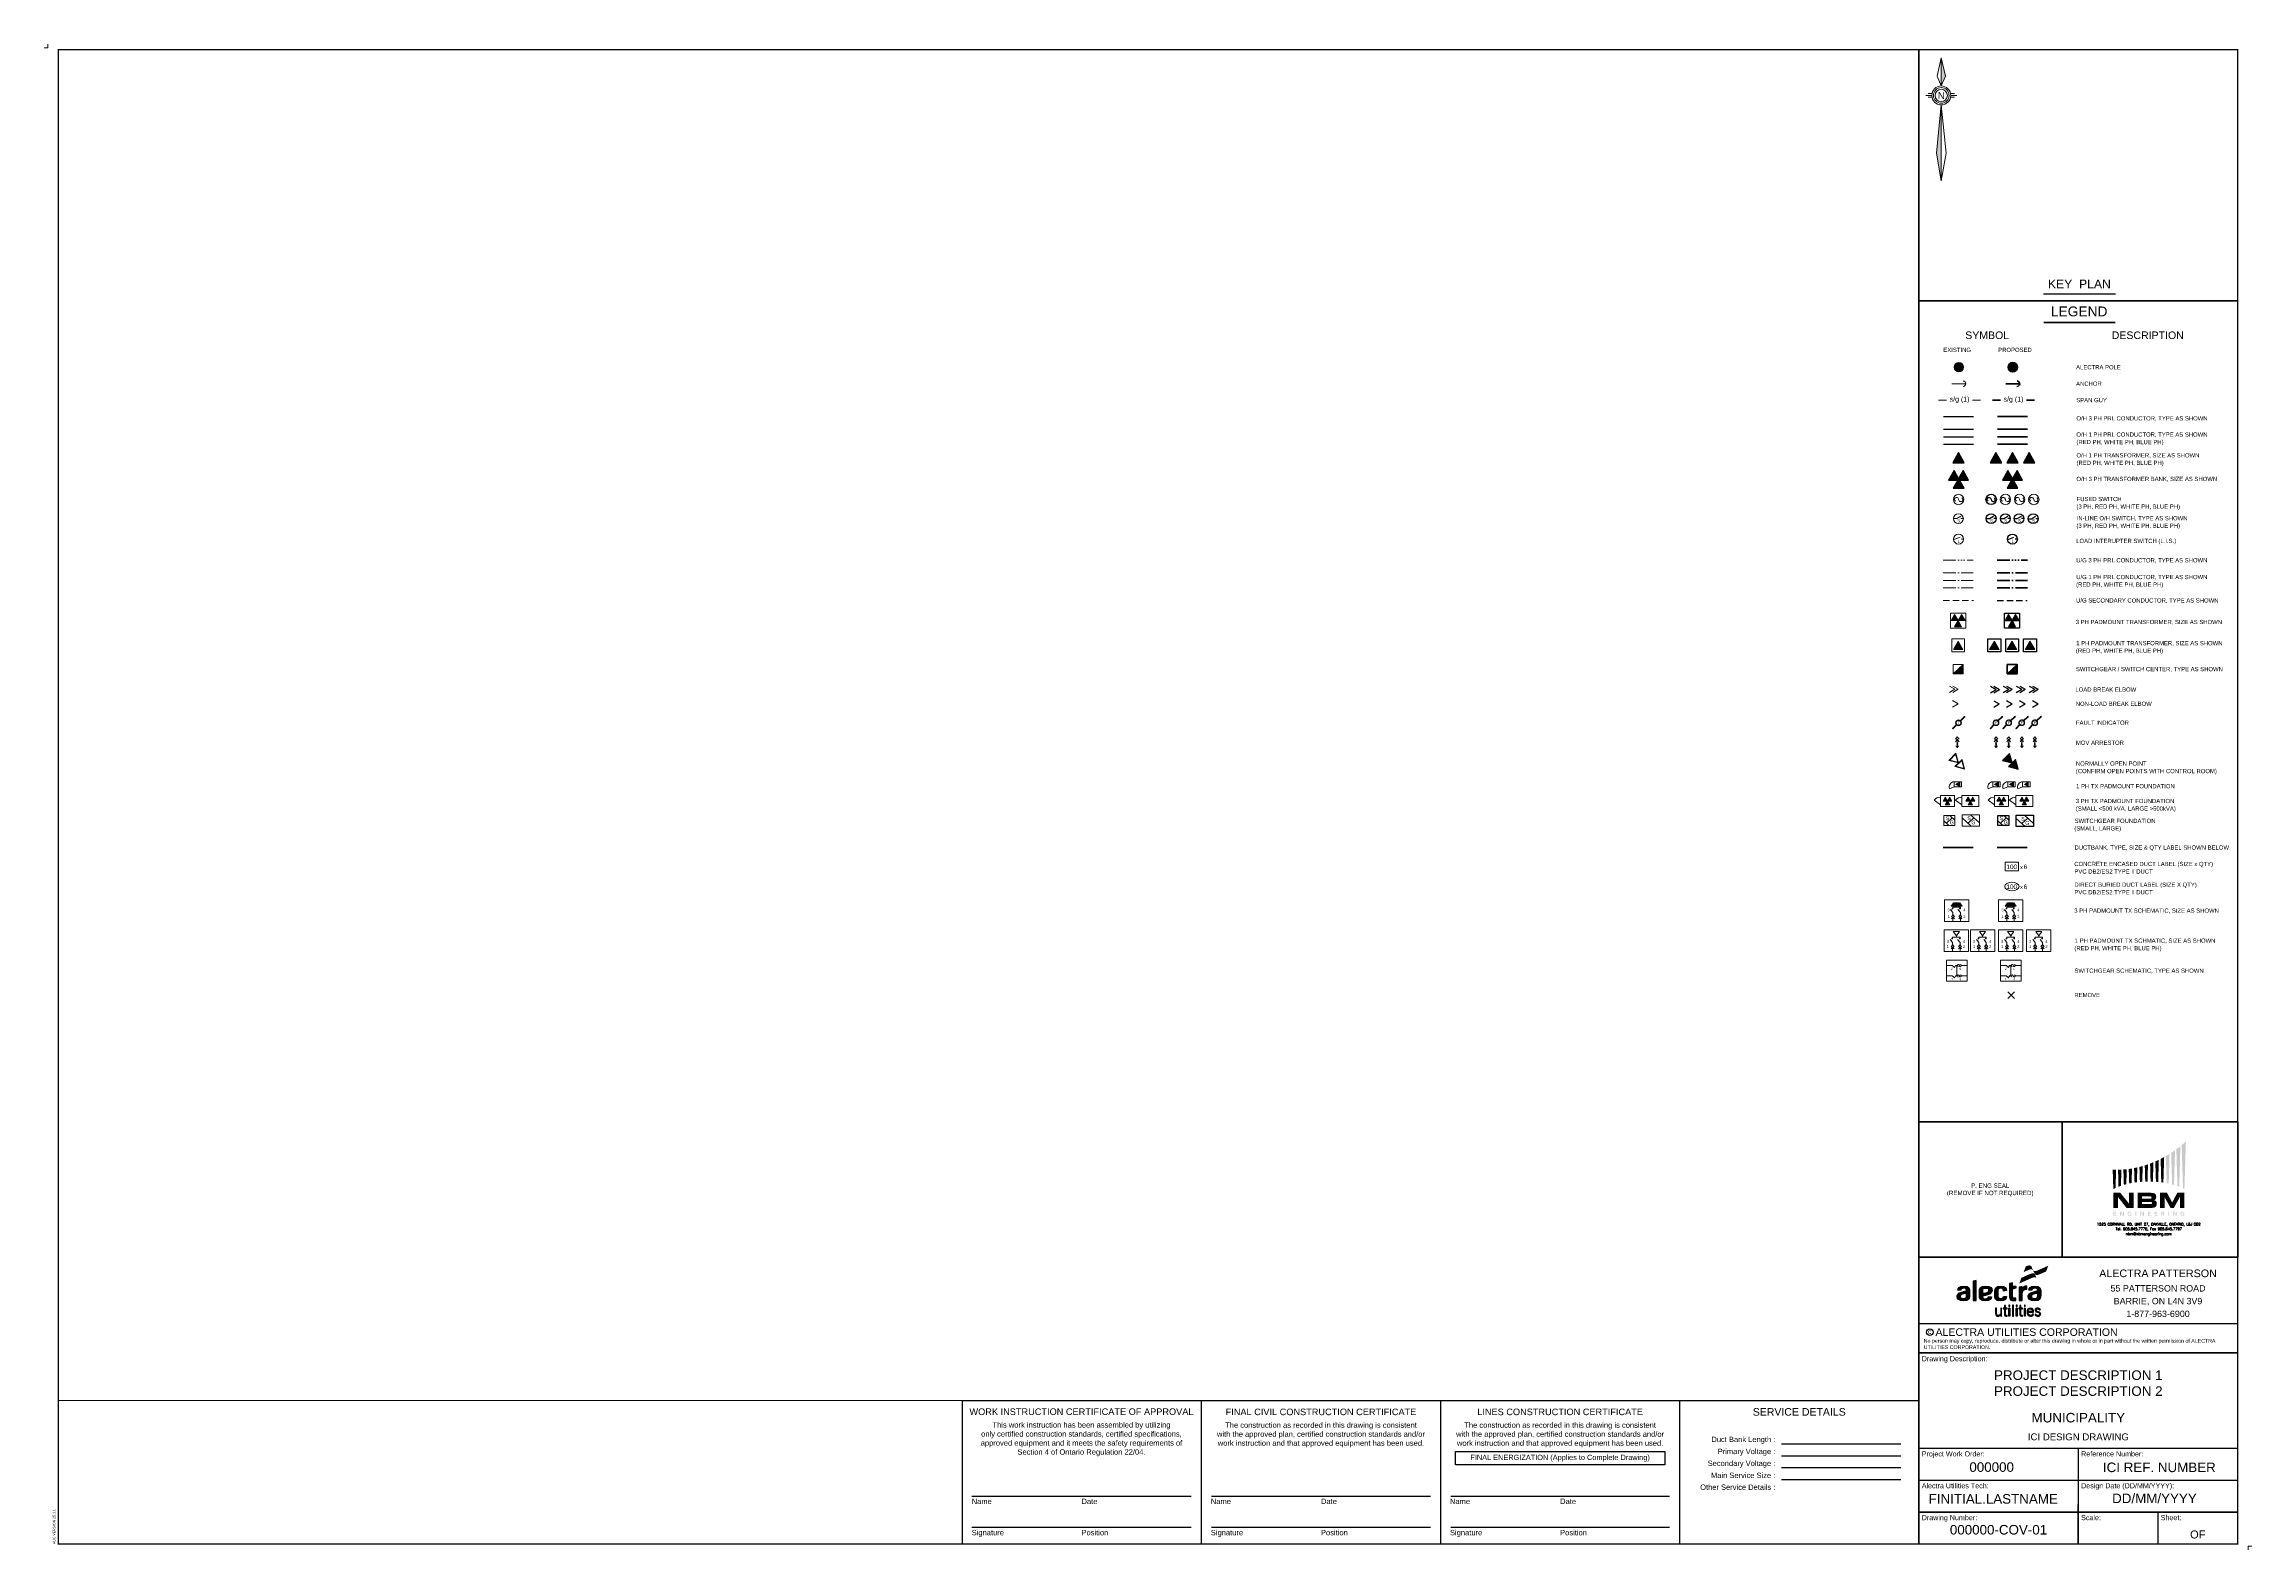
# Paper-space layout 'ICI-01' of a CAD drawing. Header units: metres. Extents: x -2 to 878, y -2 to 598.
import ezdxf
from ezdxf.enums import TextEntityAlignment as Align

# ---------------------------------------------------------------- set-up
doc = ezdxf.new("R2010")
doc.units = ezdxf.units.M
doc.header["$LTSCALE"] = 0.21
for name, pattern in [('Alectra 1 PH UG Conductor', [34, 24, -5, 0, -5]), ('Alectra 3 PH UG Conductor', [44, 24, -5, 0, -5, 0, -5, 0, -5]), ('Alectra Sec UG Conductor', [18, 12, -6])]:
    doc.linetypes.add(name, pattern=pattern)
for name, color, linetype, lineweight in [('AUC EXIST EQUIPMENT', 8, 'Continuous', 25), ('AUC EXIST UG STRUCTURE', 8, 'Continuous', 25), ('AUC PROP OH PRI 3PH', 7, 'Continuous', 40), ('SPAN GUY - EXISTING', 7, 'Continuous', 0)]:
    doc.layers.add(name, color=color, linetype=linetype, lineweight=lineweight)
doc.layers.add('AUC PROP OH PRI W', color=7, linetype='Continuous', lineweight=40, true_color=0xc8aa14)
doc.layers.add('LOGO', color=7, linetype='Continuous', lineweight=0, true_color=0xfe0060)
doc.styles.add('DIMS_Span', font='Arial.ttf')
doc.styles.add('ROMANS', font='ROMANS', dxfattribs={"height": 2})
doc.styles.get("Standard").update_dxf_attribs({"font": 'Arial.ttf'})

# ---------------------------------------------------------------- blocks, each defined once
blk = doc.blocks.new('*U64')
for tag, height, p in [('OFFICE', 0.12, (-1.249, -0.314)), ('CITY_POSTAL', 0.1, (-1.249, -0.739)), ('ADDRESS', 0.1, (-1.249, -0.539)), ('PHONE', 0.1, (-1.249, -0.939))]:
    blk.add_attdef(tag, text='', height=height).set_placement(p, align=Align.CENTER)
blk = doc.blocks.new('Alectra Logo')
h = blk.add_hatch(color=56)
h.dxf.hatch_style = 1
h.set_gradient(color1=(118, 136, 30), color2=(255, 255, 0), tint=1)
edge = h.paths.add_edge_path()
edge.add_spline(control_points=[(0.000511, 0.000368), (0.000511, 0.000368), (0.000497, 0.000399), (0.000435, 0.000372), (0.000435, 0.000372), (0.000363, 0.000339), (0.000363, 0.000339), (0.000363, 0.000339), (0.000397, 0.000429), (0.000397, 0.000429), (0.000397, 0.000429), (0.000408, 0.000434), (0.000408, 0.000434), (0.000469, 0.000461), (0.000484, 0.00043), (0.000484, 0.00043), (0.000484, 0.00043), (0.000511, 0.000368), (0.000511, 0.000368)], knot_values=[0, 0, 0, 0, 1, 1, 1, 2, 2, 2, 3, 3, 3, 4, 4, 4, 5, 5, 5, 6, 6, 6, 6], degree=3, periodic=0)
h = blk.add_hatch(color=56)
h.dxf.hatch_style = 1
h.set_gradient(color1=(118, 136, 30), color2=(255, 255, 0), tint=1)
edge = h.paths.add_edge_path()
edge.add_spline(control_points=[(0.00051, 0.00037), (0.00051, 0.00037), (0.000525, 0.000339), (0.000586, 0.000367), (0.000648, 0.000394), (0.000749, 0.000439), (0.000749, 0.000439), (0.000749, 0.000439), (0.000715, 0.000349), (0.000715, 0.000349), (0.000715, 0.000349), (0.000635, 0.000314), (0.000614, 0.000305), (0.000552, 0.000277), (0.000538, 0.000308), (0.000538, 0.000308), (0.000538, 0.000308), (0.00051, 0.00037), (0.00051, 0.00037)], knot_values=[0, 0, 0, 0, 1, 1, 1, 2, 2, 2, 3, 3, 3, 4, 4, 4, 5, 5, 5, 6, 6, 6, 6], degree=3, periodic=0)
at = {"true_color": 0x54575a}
h = blk.add_hatch(color=251, dxfattribs=at)
h.dxf.hatch_style = 1
edge = h.paths.add_edge_path()
edge.add_spline(control_points=[(-0.000484, 0.000044), (-0.000484, 0.000071), (-0.000487, 0.000121), (-0.000577, 0.000121), (-0.000648, 0.000121), (-0.000669, 0.000086), (-0.000671, 0.000055), (-0.000671, 0.000055), (-0.000624, 0.000055), (-0.000624, 0.000055), (-0.000623, 0.000066), (-0.000612, 0.000086), (-0.000573, 0.000086), (-0.000531, 0.000086), (-0.000531, 0.000056), (-0.000531, 0.000045), (-0.000531, 0.000045), (-0.000567, 0.000036), (-0.000608, 0.000027), (-0.000672, 0.000013), (-0.000681, -0.000023), (-0.000681, -0.000044), (-0.000681, -0.000078), (-0.000658, -0.000113), (-0.000582, -0.000113), (-0.000484, -0.000113), (-0.000484, -0.000073), (-0.000484, -0.000016), (-0.000484, -0.000016), (-0.000484, 0.000044), (-0.000484, 0.000044)], knot_values=[0, 0, 0, 0, 1, 1, 1, 2, 2, 2, 3, 3, 3, 4, 4, 4, 5, 5, 5, 6, 6, 6, 7, 7, 7, 8, 8, 8, 9, 9, 9, 10, 10, 10, 10], degree=3, periodic=0)
edge = h.paths.add_edge_path()
edge.add_spline(control_points=[(-0.000531, -0.000029), (-0.000531, -0.00006), (-0.000531, -0.000074), (-0.000581, -0.000074), (-0.000628, -0.000074), (-0.000631, -0.000057), (-0.000631, -0.000041), (-0.000631, -0.000027), (-0.000625, -0.000014), (-0.000589, -0.000006), (-0.00056, 0), (-0.000531, 0.000008), (-0.000531, 0.000008), (-0.000531, 0.000008), (-0.000531, -0.000029), (-0.000531, -0.000029)], knot_values=[0, 0, 0, 0, 1, 1, 1, 2, 2, 2, 3, 3, 3, 4, 4, 4, 5, 5, 5, 5], degree=3, periodic=0)
h = blk.add_hatch(color=251, dxfattribs=at)
h.dxf.hatch_style = 1
h.paths.add_polyline_path([(-0.000383, 0.00021), (-0.00043, 0.000199), (-0.00043, -0.000106), (-0.000383, -0.000106)])
h = blk.add_hatch(color=251, dxfattribs=at)
h.dxf.hatch_style = 1
edge = h.paths.add_edge_path()
edge.add_spline(control_points=[(-0.000329, -0.000035), (-0.000329, -0.000063), (-0.000326, -0.000113), (-0.000235, -0.000113), (-0.000165, -0.000113), (-0.000144, -0.000078), (-0.000141, -0.000046), (-0.000141, -0.000046), (-0.000188, -0.000046), (-0.000188, -0.000046), (-0.00019, -0.000058), (-0.000201, -0.000078), (-0.00024, -0.000078), (-0.000282, -0.000078), (-0.000282, -0.000049), (-0.000282, -0.000037), (-0.000282, -0.000037), (-0.000246, -0.000028), (-0.000205, -0.000019), (-0.00014, -0.000005), (-0.000132, 0.000031), (-0.000132, 0.000052), (-0.000132, 0.000087), (-0.000155, 0.000121), (-0.000231, 0.000121), (-0.000329, 0.000121), (-0.000329, 0.000082), (-0.000329, 0.000025), (-0.000329, 0.000025), (-0.000329, -0.000035), (-0.000329, -0.000035)], knot_values=[0, 0, 0, 0, 1, 1, 1, 2, 2, 2, 3, 3, 3, 4, 4, 4, 5, 5, 5, 6, 6, 6, 7, 7, 7, 8, 8, 8, 9, 9, 9, 10, 10, 10, 10], degree=3, periodic=0)
edge = h.paths.add_edge_path()
edge.add_spline(control_points=[(-0.000282, 0.00004), (-0.000282, 0.000071), (-0.000282, 0.000084), (-0.000232, 0.000084), (-0.000185, 0.000084), (-0.000181, 0.000069), (-0.000181, 0.000053), (-0.000181, 0.000038), (-0.000187, 0.000024), (-0.000223, 0.000016), (-0.000253, 0.00001), (-0.000282, 0.000002), (-0.000282, 0.000002), (-0.000282, 0.000002), (-0.000282, 0.00004), (-0.000282, 0.00004)], knot_values=[0, 0, 0, 0, 1, 1, 1, 2, 2, 2, 3, 3, 3, 4, 4, 4, 5, 5, 5, 5], degree=3, periodic=0)
h = blk.add_hatch(color=251, dxfattribs=at)
h.dxf.hatch_style = 1
edge = h.paths.add_edge_path()
edge.add_spline(control_points=[(-0.000041, 0.000045), (-0.000041, 0.000056), (-0.000041, 0.000086), (0.000001, 0.000086), (0.00004, 0.000086), (0.000046, 0.000067), (0.000049, 0.000042), (0.000049, 0.000042), (0.000094, 0.000053), (0.000094, 0.000053), (0.00009, 0.000085), (0.000076, 0.000121), (0.000006, 0.000121), (-0.000085, 0.000121), (-0.000088, 0.000071), (-0.000088, 0.000044), (-0.000088, 0.000044), (-0.000088, -0.000016), (-0.000088, -0.000016), (-0.000088, -0.000073), (-0.000088, -0.000113), (0.000003, -0.000113), (0.000072, -0.000113), (0.000093, -0.000079), (0.000093, -0.000045), (0.000093, -0.000045), (0.000045, -0.000045), (0.000045, -0.000045), (0.000043, -0.00006), (0.000038, -0.000074), (0.000002, -0.000074), (-0.000036, -0.000074), (-0.000041, -0.00006), (-0.000041, -0.000029), (-0.000041, -0.000029), (-0.000041, 0.000045), (-0.000041, 0.000045)], knot_values=[0, 0, 0, 0, 1, 1, 1, 2, 2, 2, 3, 3, 3, 4, 4, 4, 5, 5, 5, 6, 6, 6, 7, 7, 7, 8, 8, 8, 9, 9, 9, 10, 10, 10, 11, 11, 11, 12, 12, 12, 12], degree=3, periodic=0)
h = blk.add_hatch(color=251, dxfattribs=at)
h.dxf.hatch_style = 1
edge = h.paths.add_edge_path()
edge.add_spline(control_points=[(0.000239, -0.000106), (0.000227, -0.000107), (0.000215, -0.000109), (0.000202, -0.000109), (0.000172, -0.000109), (0.000143, -0.000104), (0.000143, -0.000051), (0.000143, -0.000051), (0.000143, 0.000159), (0.000143, 0.000159), (0.000143, 0.000159), (0.00019, 0.000171), (0.00019, 0.000171), (0.00019, 0.000171), (0.00019, 0.000114), (0.00019, 0.000114), (0.00019, 0.000114), (0.000247, 0.000114), (0.000247, 0.000114), (0.000247, 0.000114), (0.000247, 0.000091), (0.000247, 0.000091), (0.000247, 0.000091), (0.00019, 0.000077), (0.00019, 0.000077), (0.00019, 0.000077), (0.00019, -0.000027), (0.00019, -0.000027), (0.00019, -0.000054), (0.00019, -0.000071), (0.000219, -0.000071), (0.000226, -0.000071), (0.000232, -0.00007), (0.000239, -0.000069), (0.000239, -0.000069), (0.000239, -0.000106), (0.000239, -0.000106)], knot_values=[0, 0, 0, 0, 1, 1, 1, 2, 2, 2, 3, 3, 3, 4, 4, 4, 5, 5, 5, 6, 6, 6, 7, 7, 7, 8, 8, 8, 9, 9, 9, 10, 10, 10, 11, 11, 11, 12, 12, 12, 12], degree=3, periodic=0)
h = blk.add_hatch(color=56)
h.dxf.hatch_style = 1
h.set_gradient(color1=(118, 136, 30), color2=(255, 255, 0), tint=1)
edge = h.paths.add_edge_path()
edge.add_spline(control_points=[(0.000566, 0.000244), (0.000566, 0.000244), (0.000552, 0.000275), (0.000491, 0.000248), (0.000491, 0.000248), (0.000294, 0.00016), (0.000294, 0.00016), (0.000294, 0.00016), (0.000328, 0.00025), (0.000328, 0.00025), (0.000328, 0.00025), (0.000463, 0.00031), (0.000463, 0.00031), (0.000524, 0.000337), (0.000539, 0.000306), (0.000539, 0.000306), (0.000539, 0.000306), (0.000566, 0.000244), (0.000566, 0.000244)], knot_values=[0, 0, 0, 0, 1, 1, 1, 2, 2, 2, 3, 3, 3, 4, 4, 4, 5, 5, 5, 6, 6, 6, 6], degree=3, periodic=0)
h = blk.add_hatch(color=251, dxfattribs=at)
h.dxf.hatch_style = 1
edge = h.paths.add_edge_path()
edge.add_spline(control_points=[(0.000341, -0.000106), (0.000341, -0.000106), (0.000294, -0.000106), (0.000294, -0.000106), (0.000294, -0.000106), (0.000294, 0.000102), (0.000294, 0.000102), (0.000294, 0.000102), (0.000341, 0.000114), (0.000341, 0.000114), (0.000341, 0.000114), (0.000341, 0.000073), (0.000341, 0.000073), (0.000341, 0.000073), (0.000341, 0.000073), (0.000341, 0.000073), (0.000355, 0.000096), (0.000366, 0.000121), (0.000414, 0.000121), (0.000414, 0.000121), (0.000414, 0.000072), (0.000414, 0.000072), (0.000391, 0.000072), (0.000372, 0.000066), (0.000359, 0.000053), (0.000341, 0.000035), (0.000341, 0.000013), (0.000341, -0.000024), (0.000341, -0.000024), (0.000341, -0.000106), (0.000341, -0.000106)], knot_values=[0, 0, 0, 0, 1, 1, 1, 2, 2, 2, 3, 3, 3, 4, 4, 4, 5, 5, 5, 6, 6, 6, 7, 7, 7, 8, 8, 8, 9, 9, 9, 10, 10, 10, 10], degree=3, periodic=0)
h = blk.add_hatch(color=251, dxfattribs=at)
h.dxf.hatch_style = 1
edge = h.paths.add_edge_path()
edge.add_spline(control_points=[(0.00063, 0.000044), (0.00063, 0.000071), (0.000628, 0.000121), (0.000537, 0.000121), (0.000467, 0.000121), (0.000446, 0.000086), (0.000443, 0.000055), (0.000443, 0.000055), (0.00049, 0.000055), (0.00049, 0.000055), (0.000492, 0.000066), (0.000503, 0.000086), (0.000542, 0.000086), (0.000583, 0.000086), (0.000583, 0.000056), (0.000583, 0.000045), (0.000583, 0.000045), (0.000548, 0.000036), (0.000507, 0.000027), (0.000442, 0.000013), (0.000433, -0.000023), (0.000433, -0.000044), (0.000433, -0.000078), (0.000456, -0.000113), (0.000532, -0.000113), (0.000631, -0.000113), (0.00063, -0.000073), (0.00063, -0.000016), (0.00063, -0.000016), (0.00063, 0.000044), (0.00063, 0.000044)], knot_values=[0, 0, 0, 0, 1, 1, 1, 2, 2, 2, 3, 3, 3, 4, 4, 4, 5, 5, 5, 6, 6, 6, 7, 7, 7, 8, 8, 8, 9, 9, 9, 10, 10, 10, 10], degree=3, periodic=0)
edge = h.paths.add_edge_path()
edge.add_spline(control_points=[(0.000583, -0.000029), (0.000583, -0.00006), (0.000583, -0.000074), (0.000534, -0.000074), (0.000487, -0.000074), (0.000484, -0.000057), (0.000484, -0.000041), (0.000484, -0.000027), (0.000489, -0.000014), (0.000525, -0.000006), (0.000554, 0), (0.000583, 0.000008), (0.000583, 0.000008), (0.000583, 0.000008), (0.000583, -0.000029), (0.000583, -0.000029)], knot_values=[0, 0, 0, 0, 1, 1, 1, 2, 2, 2, 3, 3, 3, 4, 4, 4, 5, 5, 5, 5], degree=3, periodic=0)
h = blk.add_hatch(color=251, dxfattribs=at)
h.dxf.hatch_style = 1
edge = h.paths.add_edge_path()
edge.add_spline(control_points=[(0.000017, -0.000227), (0.000017, -0.000227), (0.000017, -0.00035), (0.000017, -0.00035), (0.000017, -0.00035), (0.000003, -0.00035), (0.000003, -0.00035), (0.000003, -0.00035), (0.000003, -0.000331), (0.000003, -0.000331), (-0.000011, -0.000345), (-0.000022, -0.000353), (-0.00004, -0.000353), (-0.000066, -0.000353), (-0.000077, -0.000338), (-0.000077, -0.000311), (-0.000077, -0.000311), (-0.000077, -0.000227), (-0.000077, -0.000227), (-0.000077, -0.000227), (-0.000063, -0.000227), (-0.000063, -0.000227), (-0.000063, -0.000227), (-0.000063, -0.00031), (-0.000063, -0.00031), (-0.000063, -0.00033), (-0.000057, -0.000341), (-0.000037, -0.000341), (-0.000022, -0.000341), (-0.000013, -0.000332), (0.000003, -0.000318), (0.000003, -0.000318), (0.000003, -0.000227), (0.000003, -0.000227), (0.000003, -0.000227), (0.000017, -0.000227), (0.000017, -0.000227)], knot_values=[0, 0, 0, 0, 1, 1, 1, 2, 2, 2, 3, 3, 3, 4, 4, 4, 5, 5, 5, 6, 6, 6, 7, 7, 7, 8, 8, 8, 9, 9, 9, 10, 10, 10, 11, 11, 11, 12, 12, 12, 12], degree=3, periodic=0)
h = blk.add_hatch(color=251, dxfattribs=at)
h.dxf.hatch_style = 1
edge = h.paths.add_edge_path()
edge.add_spline(control_points=[(0.000062, -0.000227), (0.000062, -0.000227), (0.000062, -0.000187), (0.000062, -0.000187), (0.000062, -0.000187), (0.000076, -0.000187), (0.000076, -0.000187), (0.000076, -0.000187), (0.000076, -0.000227), (0.000076, -0.000227), (0.000076, -0.000227), (0.000104, -0.000227), (0.000104, -0.000227), (0.000104, -0.000227), (0.000104, -0.000239), (0.000104, -0.000239), (0.000104, -0.000239), (0.000076, -0.000239), (0.000076, -0.000239), (0.000076, -0.000239), (0.000076, -0.000329), (0.000076, -0.000329), (0.000076, -0.000337), (0.00008, -0.000341), (0.000089, -0.000341), (0.000094, -0.000341), (0.000099, -0.00034), (0.000104, -0.000339), (0.000104, -0.000339), (0.000104, -0.000351), (0.000104, -0.000351), (0.000099, -0.000351), (0.000094, -0.000353), (0.000089, -0.000353), (0.000069, -0.000353), (0.000062, -0.000346), (0.000062, -0.000331), (0.000062, -0.000331), (0.000062, -0.000239), (0.000062, -0.000239), (0.000062, -0.000239), (0.000043, -0.000239), (0.000043, -0.000239), (0.000043, -0.000239), (0.000043, -0.000227), (0.000043, -0.000227), (0.000043, -0.000227), (0.000062, -0.000227), (0.000062, -0.000227)], knot_values=[0, 0, 0, 0, 1, 1, 1, 2, 2, 2, 3, 3, 3, 4, 4, 4, 5, 5, 5, 6, 6, 6, 7, 7, 7, 8, 8, 8, 9, 9, 9, 10, 10, 10, 11, 11, 11, 12, 12, 12, 13, 13, 13, 14, 14, 14, 15, 15, 15, 16, 16, 16, 16], degree=3, periodic=0)
h = blk.add_hatch(color=251, dxfattribs=at)
h.dxf.hatch_style = 1
edge = h.paths.add_edge_path()
edge.add_spline(control_points=[(0.000146, -0.0002), (0.000146, -0.0002), (0.000132, -0.0002), (0.000132, -0.0002), (0.000132, -0.0002), (0.000132, -0.0002), (0.000132, -0.0002), (0.000132, -0.0002), (0.000132, -0.0002), (0.000132, -0.0002), (0.000132, -0.0002), (0.000132, -0.00018), (0.000132, -0.00018), (0.000132, -0.00018), (0.000146, -0.00018), (0.000146, -0.00018), (0.000146, -0.00018), (0.000146, -0.00018), (0.000146, -0.00018), (0.000146, -0.00018), (0.000146, -0.00018), (0.000146, -0.00018), (0.000146, -0.00018), (0.000146, -0.0002), (0.000146, -0.0002)], knot_values=[0, 0, 0, 0, 1, 1, 1, 2, 2, 2, 3, 3, 3, 4, 4, 4, 5, 5, 5, 6, 6, 6, 7, 7, 7, 8, 8, 8, 8], degree=3, periodic=0)
edge = h.paths.add_edge_path()
edge.add_spline(control_points=[(0.000146, -0.000227), (0.000146, -0.000227), (0.000146, -0.000228), (0.000146, -0.000228), (0.000146, -0.000228), (0.000146, -0.000227), (0.000146, -0.000227), (0.000146, -0.000227), (0.000132, -0.000227), (0.000132, -0.000227), (0.000132, -0.000227), (0.000132, -0.00035), (0.000132, -0.00035), (0.000132, -0.00035), (0.000132, -0.00035), (0.000132, -0.00035), (0.000132, -0.00035), (0.000132, -0.00035), (0.000132, -0.00035), (0.000132, -0.00035), (0.000146, -0.00035), (0.000146, -0.00035), (0.000146, -0.00035), (0.000146, -0.000227), (0.000146, -0.000227)], knot_values=[0, 0, 0, 0, 1, 1, 1, 2, 2, 2, 3, 3, 3, 4, 4, 4, 5, 5, 5, 6, 6, 6, 7, 7, 7, 8, 8, 8, 8], degree=3, periodic=0)
h = blk.add_hatch(color=251, dxfattribs=at)
h.dxf.hatch_style = 1
edge = h.paths.add_edge_path()
edge.add_spline(control_points=[(0.000203, -0.00035), (0.000203, -0.00035), (0.000188, -0.00035), (0.000188, -0.00035), (0.000188, -0.00035), (0.000188, -0.00035), (0.000188, -0.00035), (0.000188, -0.00035), (0.000188, -0.00035), (0.000188, -0.00035), (0.000188, -0.00035), (0.000188, -0.00018), (0.000188, -0.00018), (0.000188, -0.00018), (0.000203, -0.00018), (0.000203, -0.00018), (0.000203, -0.00018), (0.000202, -0.00018), (0.000202, -0.00018), (0.000202, -0.00018), (0.000203, -0.00018), (0.000203, -0.00018), (0.000203, -0.00018), (0.000203, -0.00035), (0.000203, -0.00035)], knot_values=[0, 0, 0, 0, 1, 1, 1, 2, 2, 2, 3, 3, 3, 4, 4, 4, 5, 5, 5, 6, 6, 6, 7, 7, 7, 8, 8, 8, 8], degree=3, periodic=0)
h = blk.add_hatch(color=251, dxfattribs=at)
h.dxf.hatch_style = 1
edge = h.paths.add_edge_path()
edge.add_spline(control_points=[(0.000259, -0.0002), (0.000259, -0.0002), (0.000245, -0.0002), (0.000245, -0.0002), (0.000245, -0.0002), (0.000245, -0.0002), (0.000245, -0.0002), (0.000245, -0.0002), (0.000245, -0.0002), (0.000245, -0.0002), (0.000245, -0.0002), (0.000245, -0.00018), (0.000245, -0.00018), (0.000245, -0.00018), (0.000259, -0.00018), (0.000259, -0.00018), (0.000259, -0.00018), (0.000259, -0.00018), (0.000259, -0.00018), (0.000259, -0.00018), (0.000259, -0.00018), (0.000259, -0.00018), (0.000259, -0.00018), (0.000259, -0.0002), (0.000259, -0.0002)], knot_values=[0, 0, 0, 0, 1, 1, 1, 2, 2, 2, 3, 3, 3, 4, 4, 4, 5, 5, 5, 6, 6, 6, 7, 7, 7, 8, 8, 8, 8], degree=3, periodic=0)
edge = h.paths.add_edge_path()
edge.add_spline(control_points=[(0.000259, -0.000227), (0.000259, -0.000227), (0.000259, -0.000228), (0.000259, -0.000228), (0.000259, -0.000228), (0.000259, -0.000227), (0.000259, -0.000227), (0.000259, -0.000227), (0.000245, -0.000227), (0.000245, -0.000227), (0.000245, -0.000227), (0.000245, -0.00035), (0.000245, -0.00035), (0.000245, -0.00035), (0.000245, -0.00035), (0.000245, -0.00035), (0.000245, -0.00035), (0.000245, -0.00035), (0.000245, -0.00035), (0.000245, -0.00035), (0.000259, -0.00035), (0.000259, -0.00035), (0.000259, -0.00035), (0.000259, -0.000227), (0.000259, -0.000227)], knot_values=[0, 0, 0, 0, 1, 1, 1, 2, 2, 2, 3, 3, 3, 4, 4, 4, 5, 5, 5, 6, 6, 6, 7, 7, 7, 8, 8, 8, 8], degree=3, periodic=0)
h = blk.add_hatch(color=251, dxfattribs=at)
h.dxf.hatch_style = 1
edge = h.paths.add_edge_path()
edge.add_spline(control_points=[(0.000305, -0.000227), (0.000305, -0.000227), (0.000305, -0.000187), (0.000305, -0.000187), (0.000305, -0.000187), (0.00032, -0.000187), (0.00032, -0.000187), (0.00032, -0.000187), (0.00032, -0.000227), (0.00032, -0.000227), (0.00032, -0.000227), (0.000347, -0.000227), (0.000347, -0.000227), (0.000347, -0.000227), (0.000347, -0.000239), (0.000347, -0.000239), (0.000347, -0.000239), (0.00032, -0.000239), (0.00032, -0.000239), (0.00032, -0.000239), (0.00032, -0.000329), (0.00032, -0.000329), (0.00032, -0.000337), (0.000324, -0.000341), (0.000333, -0.000341), (0.000337, -0.000341), (0.000343, -0.00034), (0.000347, -0.000339), (0.000347, -0.000339), (0.000347, -0.000351), (0.000347, -0.000351), (0.000342, -0.000351), (0.000337, -0.000353), (0.000333, -0.000353), (0.000312, -0.000353), (0.000305, -0.000346), (0.000305, -0.000331), (0.000305, -0.000331), (0.000305, -0.000239), (0.000305, -0.000239), (0.000305, -0.000239), (0.000286, -0.000239), (0.000286, -0.000239), (0.000286, -0.000239), (0.000286, -0.000227), (0.000286, -0.000227), (0.000286, -0.000227), (0.000305, -0.000227), (0.000305, -0.000227)], knot_values=[0, 0, 0, 0, 1, 1, 1, 2, 2, 2, 3, 3, 3, 4, 4, 4, 5, 5, 5, 6, 6, 6, 7, 7, 7, 8, 8, 8, 9, 9, 9, 10, 10, 10, 11, 11, 11, 12, 12, 12, 13, 13, 13, 14, 14, 14, 15, 15, 15, 16, 16, 16, 16], degree=3, periodic=0)
h = blk.add_hatch(color=251, dxfattribs=at)
h.dxf.hatch_style = 1
edge = h.paths.add_edge_path()
edge.add_spline(control_points=[(0.000389, -0.0002), (0.000389, -0.0002), (0.000375, -0.0002), (0.000375, -0.0002), (0.000375, -0.0002), (0.000375, -0.0002), (0.000375, -0.0002), (0.000375, -0.0002), (0.000375, -0.0002), (0.000375, -0.0002), (0.000375, -0.0002), (0.000375, -0.00018), (0.000375, -0.00018), (0.000375, -0.00018), (0.000389, -0.00018), (0.000389, -0.00018), (0.000389, -0.00018), (0.000389, -0.00018), (0.000389, -0.00018), (0.000389, -0.00018), (0.000389, -0.00018), (0.000389, -0.00018), (0.000389, -0.00018), (0.000389, -0.0002), (0.000389, -0.0002)], knot_values=[0, 0, 0, 0, 1, 1, 1, 2, 2, 2, 3, 3, 3, 4, 4, 4, 5, 5, 5, 6, 6, 6, 7, 7, 7, 8, 8, 8, 8], degree=3, periodic=0)
edge = h.paths.add_edge_path()
edge.add_spline(control_points=[(0.000389, -0.000227), (0.000389, -0.000227), (0.000389, -0.000228), (0.000389, -0.000228), (0.000389, -0.000228), (0.000389, -0.000227), (0.000389, -0.000227), (0.000389, -0.000227), (0.000375, -0.000227), (0.000375, -0.000227), (0.000375, -0.000227), (0.000375, -0.00035), (0.000375, -0.00035), (0.000375, -0.00035), (0.000375, -0.00035), (0.000375, -0.00035), (0.000375, -0.00035), (0.000375, -0.00035), (0.000375, -0.00035), (0.000375, -0.00035), (0.000389, -0.00035), (0.000389, -0.00035), (0.000389, -0.00035), (0.000389, -0.000227), (0.000389, -0.000227)], knot_values=[0, 0, 0, 0, 1, 1, 1, 2, 2, 2, 3, 3, 3, 4, 4, 4, 5, 5, 5, 6, 6, 6, 7, 7, 7, 8, 8, 8, 8], degree=3, periodic=0)
h = blk.add_hatch(color=251, dxfattribs=at)
h.dxf.hatch_style = 1
edge = h.paths.add_edge_path()
edge.add_spline(control_points=[(0.000431, -0.000289), (0.000431, -0.000317), (0.000443, -0.000341), (0.000472, -0.000341), (0.000488, -0.000341), (0.000496, -0.000336), (0.000509, -0.000316), (0.000509, -0.000316), (0.00052, -0.000323), (0.00052, -0.000323), (0.000507, -0.000344), (0.000494, -0.000353), (0.000471, -0.000353), (0.000438, -0.000353), (0.000417, -0.000332), (0.000417, -0.000289), (0.000417, -0.000251), (0.000437, -0.000225), (0.000469, -0.000225), (0.000503, -0.000225), (0.000519, -0.000251), (0.000519, -0.000289), (0.000519, -0.000289), (0.000431, -0.000289), (0.000431, -0.000289)], knot_values=[0, 0, 0, 0, 1, 1, 1, 2, 2, 2, 3, 3, 3, 4, 4, 4, 5, 5, 5, 6, 6, 6, 7, 7, 7, 8, 8, 8, 8], degree=3, periodic=0)
edge = h.paths.add_edge_path()
edge.add_spline(control_points=[(0.000504, -0.000278), (0.000501, -0.000253), (0.00049, -0.000237), (0.000468, -0.000236), (0.000443, -0.000236), (0.000432, -0.000262), (0.000431, -0.000278), (0.000431, -0.000278), (0.000504, -0.000278), (0.000504, -0.000278)], knot_values=[0, 0, 0, 0, 1, 1, 1, 2, 2, 2, 3, 3, 3, 3], degree=3, periodic=0)
h = blk.add_hatch(color=251, dxfattribs=at)
h.dxf.hatch_style = 1
edge = h.paths.add_edge_path()
edge.add_spline(control_points=[(0.00055, -0.000321), (0.000562, -0.000337), (0.000572, -0.000341), (0.000589, -0.000341), (0.000605, -0.000341), (0.000617, -0.000331), (0.000617, -0.000318), (0.000617, -0.000282), (0.000543, -0.000302), (0.000543, -0.000259), (0.000543, -0.000235), (0.000561, -0.000225), (0.000583, -0.000225), (0.000604, -0.000225), (0.000617, -0.000233), (0.000626, -0.000247), (0.000626, -0.000247), (0.000615, -0.000255), (0.000615, -0.000255), (0.000606, -0.000243), (0.000597, -0.000236), (0.000582, -0.000236), (0.000568, -0.000236), (0.000557, -0.000243), (0.000557, -0.000258), (0.000557, -0.000288), (0.000631, -0.00027), (0.000631, -0.000318), (0.000631, -0.00034), (0.00061, -0.000353), (0.000588, -0.000353), (0.000568, -0.000353), (0.000551, -0.000345), (0.000539, -0.000328), (0.000539, -0.000328), (0.00055, -0.000321), (0.00055, -0.000321)], knot_values=[0, 0, 0, 0, 1, 1, 1, 2, 2, 2, 3, 3, 3, 4, 4, 4, 5, 5, 5, 6, 6, 6, 7, 7, 7, 8, 8, 8, 9, 9, 9, 10, 10, 10, 11, 11, 11, 12, 12, 12, 12], degree=3, periodic=0)
at = {"color": 251, "true_color": 0x54575a}
blk.add_lwpolyline([(-0.000383, 0.00021), (-0.00043, 0.000199), (-0.00043, -0.000106), (-0.000383, -0.000106), (-0.000383, 0.00021)], dxfattribs=at)
for points, knots in [([(-0.000484, 0.000044), (-0.000484, 0.000071), (-0.000487, 0.000121), (-0.000577, 0.000121), (-0.000648, 0.000121), (-0.000669, 0.000086), (-0.000671, 0.000055), (-0.000671, 0.000055), (-0.000624, 0.000055), (-0.000624, 0.000055), (-0.000623, 0.000066), (-0.000612, 0.000086), (-0.000573, 0.000086), (-0.000531, 0.000086), (-0.000531, 0.000056), (-0.000531, 0.000045), (-0.000531, 0.000045), (-0.000567, 0.000036), (-0.000608, 0.000027), (-0.000672, 0.000013), (-0.000681, -0.000023), (-0.000681, -0.000044), (-0.000681, -0.000078), (-0.000658, -0.000113), (-0.000582, -0.000113), (-0.000484, -0.000113), (-0.000484, -0.000073), (-0.000484, -0.000016), (-0.000484, -0.000016), (-0.000484, 0.000044), (-0.000484, 0.000044)], [0, 0, 0, 0, 1, 1, 1, 2, 2, 2, 3, 3, 3, 4, 4, 4, 5, 5, 5, 6, 6, 6, 7, 7, 7, 8, 8, 8, 9, 9, 9, 10, 10, 10, 10]), ([(-0.000531, -0.000029), (-0.000531, -0.00006), (-0.000531, -0.000074), (-0.000581, -0.000074), (-0.000628, -0.000074), (-0.000631, -0.000057), (-0.000631, -0.000041), (-0.000631, -0.000027), (-0.000625, -0.000014), (-0.000589, -0.000006), (-0.00056, 0), (-0.000531, 0.000008), (-0.000531, 0.000008), (-0.000531, 0.000008), (-0.000531, -0.000029), (-0.000531, -0.000029)], [0, 0, 0, 0, 1, 1, 1, 2, 2, 2, 3, 3, 3, 4, 4, 4, 5, 5, 5, 5]), ([(-0.000329, -0.000035), (-0.000329, -0.000063), (-0.000326, -0.000113), (-0.000235, -0.000113), (-0.000165, -0.000113), (-0.000144, -0.000078), (-0.000141, -0.000046), (-0.000141, -0.000046), (-0.000188, -0.000046), (-0.000188, -0.000046), (-0.00019, -0.000058), (-0.000201, -0.000078), (-0.00024, -0.000078), (-0.000282, -0.000078), (-0.000282, -0.000049), (-0.000282, -0.000037), (-0.000282, -0.000037), (-0.000246, -0.000028), (-0.000205, -0.000019), (-0.00014, -0.000005), (-0.000132, 0.000031), (-0.000132, 0.000052), (-0.000132, 0.000087), (-0.000155, 0.000121), (-0.000231, 0.000121), (-0.000329, 0.000121), (-0.000329, 0.000082), (-0.000329, 0.000025), (-0.000329, 0.000025), (-0.000329, -0.000035), (-0.000329, -0.000035)], [0, 0, 0, 0, 1, 1, 1, 2, 2, 2, 3, 3, 3, 4, 4, 4, 5, 5, 5, 6, 6, 6, 7, 7, 7, 8, 8, 8, 9, 9, 9, 10, 10, 10, 10]), ([(-0.000282, 0.00004), (-0.000282, 0.000071), (-0.000282, 0.000084), (-0.000232, 0.000084), (-0.000185, 0.000084), (-0.000181, 0.000069), (-0.000181, 0.000053), (-0.000181, 0.000038), (-0.000187, 0.000024), (-0.000223, 0.000016), (-0.000253, 0.00001), (-0.000282, 0.000002), (-0.000282, 0.000002), (-0.000282, 0.000002), (-0.000282, 0.00004), (-0.000282, 0.00004)], [0, 0, 0, 0, 1, 1, 1, 2, 2, 2, 3, 3, 3, 4, 4, 4, 5, 5, 5, 5]), ([(-0.000041, 0.000045), (-0.000041, 0.000056), (-0.000041, 0.000086), (0.000001, 0.000086), (0.00004, 0.000086), (0.000046, 0.000067), (0.000049, 0.000042), (0.000049, 0.000042), (0.000094, 0.000053), (0.000094, 0.000053), (0.00009, 0.000085), (0.000076, 0.000121), (0.000006, 0.000121), (-0.000085, 0.000121), (-0.000088, 0.000071), (-0.000088, 0.000044), (-0.000088, 0.000044), (-0.000088, -0.000016), (-0.000088, -0.000016), (-0.000088, -0.000073), (-0.000088, -0.000113), (0.000003, -0.000113), (0.000072, -0.000113), (0.000093, -0.000079), (0.000093, -0.000045), (0.000093, -0.000045), (0.000045, -0.000045), (0.000045, -0.000045), (0.000043, -0.00006), (0.000038, -0.000074), (0.000002, -0.000074), (-0.000036, -0.000074), (-0.000041, -0.00006), (-0.000041, -0.000029), (-0.000041, -0.000029), (-0.000041, 0.000045), (-0.000041, 0.000045)], [0, 0, 0, 0, 1, 1, 1, 2, 2, 2, 3, 3, 3, 4, 4, 4, 5, 5, 5, 6, 6, 6, 7, 7, 7, 8, 8, 8, 9, 9, 9, 10, 10, 10, 11, 11, 11, 12, 12, 12, 12]), ([(0.000239, -0.000106), (0.000227, -0.000107), (0.000215, -0.000109), (0.000202, -0.000109), (0.000172, -0.000109), (0.000143, -0.000104), (0.000143, -0.000051), (0.000143, -0.000051), (0.000143, 0.000159), (0.000143, 0.000159), (0.000143, 0.000159), (0.00019, 0.000171), (0.00019, 0.000171), (0.00019, 0.000171), (0.00019, 0.000114), (0.00019, 0.000114), (0.00019, 0.000114), (0.000247, 0.000114), (0.000247, 0.000114), (0.000247, 0.000114), (0.000247, 0.000091), (0.000247, 0.000091), (0.000247, 0.000091), (0.00019, 0.000077), (0.00019, 0.000077), (0.00019, 0.000077), (0.00019, -0.000027), (0.00019, -0.000027), (0.00019, -0.000054), (0.00019, -0.000071), (0.000219, -0.000071), (0.000226, -0.000071), (0.000232, -0.00007), (0.000239, -0.000069), (0.000239, -0.000069), (0.000239, -0.000106), (0.000239, -0.000106)], [0, 0, 0, 0, 1, 1, 1, 2, 2, 2, 3, 3, 3, 4, 4, 4, 5, 5, 5, 6, 6, 6, 7, 7, 7, 8, 8, 8, 9, 9, 9, 10, 10, 10, 11, 11, 11, 12, 12, 12, 12]), ([(0.000341, -0.000106), (0.000341, -0.000106), (0.000294, -0.000106), (0.000294, -0.000106), (0.000294, -0.000106), (0.000294, 0.000102), (0.000294, 0.000102), (0.000294, 0.000102), (0.000341, 0.000114), (0.000341, 0.000114), (0.000341, 0.000114), (0.000341, 0.000073), (0.000341, 0.000073), (0.000341, 0.000073), (0.000341, 0.000073), (0.000341, 0.000073), (0.000355, 0.000096), (0.000366, 0.000121), (0.000414, 0.000121), (0.000414, 0.000121), (0.000414, 0.000072), (0.000414, 0.000072), (0.000391, 0.000072), (0.000372, 0.000066), (0.000359, 0.000053), (0.000341, 0.000035), (0.000341, 0.000013), (0.000341, -0.000024), (0.000341, -0.000024), (0.000341, -0.000106), (0.000341, -0.000106)], [0, 0, 0, 0, 1, 1, 1, 2, 2, 2, 3, 3, 3, 4, 4, 4, 5, 5, 5, 6, 6, 6, 7, 7, 7, 8, 8, 8, 9, 9, 9, 10, 10, 10, 10]), ([(0.00063, 0.000044), (0.00063, 0.000071), (0.000628, 0.000121), (0.000537, 0.000121), (0.000467, 0.000121), (0.000446, 0.000086), (0.000443, 0.000055), (0.000443, 0.000055), (0.00049, 0.000055), (0.00049, 0.000055), (0.000492, 0.000066), (0.000503, 0.000086), (0.000542, 0.000086), (0.000583, 0.000086), (0.000583, 0.000056), (0.000583, 0.000045), (0.000583, 0.000045), (0.000548, 0.000036), (0.000507, 0.000027), (0.000442, 0.000013), (0.000433, -0.000023), (0.000433, -0.000044), (0.000433, -0.000078), (0.000456, -0.000113), (0.000532, -0.000113), (0.000631, -0.000113), (0.00063, -0.000073), (0.00063, -0.000016), (0.00063, -0.000016), (0.00063, 0.000044), (0.00063, 0.000044)], [0, 0, 0, 0, 1, 1, 1, 2, 2, 2, 3, 3, 3, 4, 4, 4, 5, 5, 5, 6, 6, 6, 7, 7, 7, 8, 8, 8, 9, 9, 9, 10, 10, 10, 10]), ([(0.000583, -0.000029), (0.000583, -0.00006), (0.000583, -0.000074), (0.000534, -0.000074), (0.000487, -0.000074), (0.000484, -0.000057), (0.000484, -0.000041), (0.000484, -0.000027), (0.000489, -0.000014), (0.000525, -0.000006), (0.000554, 0), (0.000583, 0.000008), (0.000583, 0.000008), (0.000583, 0.000008), (0.000583, -0.000029), (0.000583, -0.000029)], [0, 0, 0, 0, 1, 1, 1, 2, 2, 2, 3, 3, 3, 4, 4, 4, 5, 5, 5, 5]), ([(0.000017, -0.000227), (0.000017, -0.000227), (0.000017, -0.00035), (0.000017, -0.00035), (0.000017, -0.00035), (0.000003, -0.00035), (0.000003, -0.00035), (0.000003, -0.00035), (0.000003, -0.000331), (0.000003, -0.000331), (-0.000011, -0.000345), (-0.000022, -0.000353), (-0.00004, -0.000353), (-0.000066, -0.000353), (-0.000077, -0.000338), (-0.000077, -0.000311), (-0.000077, -0.000311), (-0.000077, -0.000227), (-0.000077, -0.000227), (-0.000077, -0.000227), (-0.000063, -0.000227), (-0.000063, -0.000227), (-0.000063, -0.000227), (-0.000063, -0.00031), (-0.000063, -0.00031), (-0.000063, -0.00033), (-0.000057, -0.000341), (-0.000037, -0.000341), (-0.000022, -0.000341), (-0.000013, -0.000332), (0.000003, -0.000318), (0.000003, -0.000318), (0.000003, -0.000227), (0.000003, -0.000227), (0.000003, -0.000227), (0.000017, -0.000227), (0.000017, -0.000227)], [0, 0, 0, 0, 1, 1, 1, 2, 2, 2, 3, 3, 3, 4, 4, 4, 5, 5, 5, 6, 6, 6, 7, 7, 7, 8, 8, 8, 9, 9, 9, 10, 10, 10, 11, 11, 11, 12, 12, 12, 12]), ([(0.000062, -0.000227), (0.000062, -0.000227), (0.000062, -0.000187), (0.000062, -0.000187), (0.000062, -0.000187), (0.000076, -0.000187), (0.000076, -0.000187), (0.000076, -0.000187), (0.000076, -0.000227), (0.000076, -0.000227), (0.000076, -0.000227), (0.000104, -0.000227), (0.000104, -0.000227), (0.000104, -0.000227), (0.000104, -0.000239), (0.000104, -0.000239), (0.000104, -0.000239), (0.000076, -0.000239), (0.000076, -0.000239), (0.000076, -0.000239), (0.000076, -0.000329), (0.000076, -0.000329), (0.000076, -0.000337), (0.00008, -0.000341), (0.000089, -0.000341), (0.000094, -0.000341), (0.000099, -0.00034), (0.000104, -0.000339), (0.000104, -0.000339), (0.000104, -0.000351), (0.000104, -0.000351), (0.000099, -0.000351), (0.000094, -0.000353), (0.000089, -0.000353), (0.000069, -0.000353), (0.000062, -0.000346), (0.000062, -0.000331), (0.000062, -0.000331), (0.000062, -0.000239), (0.000062, -0.000239), (0.000062, -0.000239), (0.000043, -0.000239), (0.000043, -0.000239), (0.000043, -0.000239), (0.000043, -0.000227), (0.000043, -0.000227), (0.000043, -0.000227), (0.000062, -0.000227), (0.000062, -0.000227)], [0, 0, 0, 0, 1, 1, 1, 2, 2, 2, 3, 3, 3, 4, 4, 4, 5, 5, 5, 6, 6, 6, 7, 7, 7, 8, 8, 8, 9, 9, 9, 10, 10, 10, 11, 11, 11, 12, 12, 12, 13, 13, 13, 14, 14, 14, 15, 15, 15, 16, 16, 16, 16]), ([(0.000146, -0.0002), (0.000146, -0.0002), (0.000132, -0.0002), (0.000132, -0.0002), (0.000132, -0.0002), (0.000132, -0.0002), (0.000132, -0.0002), (0.000132, -0.0002), (0.000132, -0.0002), (0.000132, -0.0002), (0.000132, -0.0002), (0.000132, -0.00018), (0.000132, -0.00018), (0.000132, -0.00018), (0.000146, -0.00018), (0.000146, -0.00018), (0.000146, -0.00018), (0.000146, -0.00018), (0.000146, -0.00018), (0.000146, -0.00018), (0.000146, -0.00018), (0.000146, -0.00018), (0.000146, -0.00018), (0.000146, -0.0002), (0.000146, -0.0002)], [0, 0, 0, 0, 1, 1, 1, 2, 2, 2, 3, 3, 3, 4, 4, 4, 5, 5, 5, 6, 6, 6, 7, 7, 7, 8, 8, 8, 8]), ([(0.000146, -0.000227), (0.000146, -0.000227), (0.000146, -0.000228), (0.000146, -0.000228), (0.000146, -0.000228), (0.000146, -0.000227), (0.000146, -0.000227), (0.000146, -0.000227), (0.000132, -0.000227), (0.000132, -0.000227), (0.000132, -0.000227), (0.000132, -0.00035), (0.000132, -0.00035), (0.000132, -0.00035), (0.000132, -0.00035), (0.000132, -0.00035), (0.000132, -0.00035), (0.000132, -0.00035), (0.000132, -0.00035), (0.000132, -0.00035), (0.000146, -0.00035), (0.000146, -0.00035), (0.000146, -0.00035), (0.000146, -0.000227), (0.000146, -0.000227)], [0, 0, 0, 0, 1, 1, 1, 2, 2, 2, 3, 3, 3, 4, 4, 4, 5, 5, 5, 6, 6, 6, 7, 7, 7, 8, 8, 8, 8]), ([(0.000203, -0.00035), (0.000203, -0.00035), (0.000188, -0.00035), (0.000188, -0.00035), (0.000188, -0.00035), (0.000188, -0.00035), (0.000188, -0.00035), (0.000188, -0.00035), (0.000188, -0.00035), (0.000188, -0.00035), (0.000188, -0.00035), (0.000188, -0.00018), (0.000188, -0.00018), (0.000188, -0.00018), (0.000203, -0.00018), (0.000203, -0.00018), (0.000203, -0.00018), (0.000202, -0.00018), (0.000202, -0.00018), (0.000202, -0.00018), (0.000203, -0.00018), (0.000203, -0.00018), (0.000203, -0.00018), (0.000203, -0.00035), (0.000203, -0.00035)], [0, 0, 0, 0, 1, 1, 1, 2, 2, 2, 3, 3, 3, 4, 4, 4, 5, 5, 5, 6, 6, 6, 7, 7, 7, 8, 8, 8, 8]), ([(0.000259, -0.0002), (0.000259, -0.0002), (0.000245, -0.0002), (0.000245, -0.0002), (0.000245, -0.0002), (0.000245, -0.0002), (0.000245, -0.0002), (0.000245, -0.0002), (0.000245, -0.0002), (0.000245, -0.0002), (0.000245, -0.0002), (0.000245, -0.00018), (0.000245, -0.00018), (0.000245, -0.00018), (0.000259, -0.00018), (0.000259, -0.00018), (0.000259, -0.00018), (0.000259, -0.00018), (0.000259, -0.00018), (0.000259, -0.00018), (0.000259, -0.00018), (0.000259, -0.00018), (0.000259, -0.00018), (0.000259, -0.0002), (0.000259, -0.0002)], [0, 0, 0, 0, 1, 1, 1, 2, 2, 2, 3, 3, 3, 4, 4, 4, 5, 5, 5, 6, 6, 6, 7, 7, 7, 8, 8, 8, 8]), ([(0.000259, -0.000227), (0.000259, -0.000227), (0.000259, -0.000228), (0.000259, -0.000228), (0.000259, -0.000228), (0.000259, -0.000227), (0.000259, -0.000227), (0.000259, -0.000227), (0.000245, -0.000227), (0.000245, -0.000227), (0.000245, -0.000227), (0.000245, -0.00035), (0.000245, -0.00035), (0.000245, -0.00035), (0.000245, -0.00035), (0.000245, -0.00035), (0.000245, -0.00035), (0.000245, -0.00035), (0.000245, -0.00035), (0.000245, -0.00035), (0.000259, -0.00035), (0.000259, -0.00035), (0.000259, -0.00035), (0.000259, -0.000227), (0.000259, -0.000227)], [0, 0, 0, 0, 1, 1, 1, 2, 2, 2, 3, 3, 3, 4, 4, 4, 5, 5, 5, 6, 6, 6, 7, 7, 7, 8, 8, 8, 8]), ([(0.000305, -0.000227), (0.000305, -0.000227), (0.000305, -0.000187), (0.000305, -0.000187), (0.000305, -0.000187), (0.00032, -0.000187), (0.00032, -0.000187), (0.00032, -0.000187), (0.00032, -0.000227), (0.00032, -0.000227), (0.00032, -0.000227), (0.000347, -0.000227), (0.000347, -0.000227), (0.000347, -0.000227), (0.000347, -0.000239), (0.000347, -0.000239), (0.000347, -0.000239), (0.00032, -0.000239), (0.00032, -0.000239), (0.00032, -0.000239), (0.00032, -0.000329), (0.00032, -0.000329), (0.00032, -0.000337), (0.000324, -0.000341), (0.000333, -0.000341), (0.000337, -0.000341), (0.000343, -0.00034), (0.000347, -0.000339), (0.000347, -0.000339), (0.000347, -0.000351), (0.000347, -0.000351), (0.000342, -0.000351), (0.000337, -0.000353), (0.000333, -0.000353), (0.000312, -0.000353), (0.000305, -0.000346), (0.000305, -0.000331), (0.000305, -0.000331), (0.000305, -0.000239), (0.000305, -0.000239), (0.000305, -0.000239), (0.000286, -0.000239), (0.000286, -0.000239), (0.000286, -0.000239), (0.000286, -0.000227), (0.000286, -0.000227), (0.000286, -0.000227), (0.000305, -0.000227), (0.000305, -0.000227)], [0, 0, 0, 0, 1, 1, 1, 2, 2, 2, 3, 3, 3, 4, 4, 4, 5, 5, 5, 6, 6, 6, 7, 7, 7, 8, 8, 8, 9, 9, 9, 10, 10, 10, 11, 11, 11, 12, 12, 12, 13, 13, 13, 14, 14, 14, 15, 15, 15, 16, 16, 16, 16]), ([(0.000389, -0.0002), (0.000389, -0.0002), (0.000375, -0.0002), (0.000375, -0.0002), (0.000375, -0.0002), (0.000375, -0.0002), (0.000375, -0.0002), (0.000375, -0.0002), (0.000375, -0.0002), (0.000375, -0.0002), (0.000375, -0.0002), (0.000375, -0.00018), (0.000375, -0.00018), (0.000375, -0.00018), (0.000389, -0.00018), (0.000389, -0.00018), (0.000389, -0.00018), (0.000389, -0.00018), (0.000389, -0.00018), (0.000389, -0.00018), (0.000389, -0.00018), (0.000389, -0.00018), (0.000389, -0.00018), (0.000389, -0.0002), (0.000389, -0.0002)], [0, 0, 0, 0, 1, 1, 1, 2, 2, 2, 3, 3, 3, 4, 4, 4, 5, 5, 5, 6, 6, 6, 7, 7, 7, 8, 8, 8, 8]), ([(0.000389, -0.000227), (0.000389, -0.000227), (0.000389, -0.000228), (0.000389, -0.000228), (0.000389, -0.000228), (0.000389, -0.000227), (0.000389, -0.000227), (0.000389, -0.000227), (0.000375, -0.000227), (0.000375, -0.000227), (0.000375, -0.000227), (0.000375, -0.00035), (0.000375, -0.00035), (0.000375, -0.00035), (0.000375, -0.00035), (0.000375, -0.00035), (0.000375, -0.00035), (0.000375, -0.00035), (0.000375, -0.00035), (0.000375, -0.00035), (0.000389, -0.00035), (0.000389, -0.00035), (0.000389, -0.00035), (0.000389, -0.000227), (0.000389, -0.000227)], [0, 0, 0, 0, 1, 1, 1, 2, 2, 2, 3, 3, 3, 4, 4, 4, 5, 5, 5, 6, 6, 6, 7, 7, 7, 8, 8, 8, 8]), ([(0.000431, -0.000289), (0.000431, -0.000317), (0.000443, -0.000341), (0.000472, -0.000341), (0.000488, -0.000341), (0.000496, -0.000336), (0.000509, -0.000316), (0.000509, -0.000316), (0.00052, -0.000323), (0.00052, -0.000323), (0.000507, -0.000344), (0.000494, -0.000353), (0.000471, -0.000353), (0.000438, -0.000353), (0.000417, -0.000332), (0.000417, -0.000289), (0.000417, -0.000251), (0.000437, -0.000225), (0.000469, -0.000225), (0.000503, -0.000225), (0.000519, -0.000251), (0.000519, -0.000289), (0.000519, -0.000289), (0.000431, -0.000289), (0.000431, -0.000289)], [0, 0, 0, 0, 1, 1, 1, 2, 2, 2, 3, 3, 3, 4, 4, 4, 5, 5, 5, 6, 6, 6, 7, 7, 7, 8, 8, 8, 8]), ([(0.000504, -0.000278), (0.000501, -0.000253), (0.00049, -0.000237), (0.000468, -0.000236), (0.000443, -0.000236), (0.000432, -0.000262), (0.000431, -0.000278), (0.000431, -0.000278), (0.000504, -0.000278), (0.000504, -0.000278)], [0, 0, 0, 0, 1, 1, 1, 2, 2, 2, 3, 3, 3, 3]), ([(0.00055, -0.000321), (0.000562, -0.000337), (0.000572, -0.000341), (0.000589, -0.000341), (0.000605, -0.000341), (0.000617, -0.000331), (0.000617, -0.000318), (0.000617, -0.000282), (0.000543, -0.000302), (0.000543, -0.000259), (0.000543, -0.000235), (0.000561, -0.000225), (0.000583, -0.000225), (0.000604, -0.000225), (0.000617, -0.000233), (0.000626, -0.000247), (0.000626, -0.000247), (0.000615, -0.000255), (0.000615, -0.000255), (0.000606, -0.000243), (0.000597, -0.000236), (0.000582, -0.000236), (0.000568, -0.000236), (0.000557, -0.000243), (0.000557, -0.000258), (0.000557, -0.000288), (0.000631, -0.00027), (0.000631, -0.000318), (0.000631, -0.00034), (0.00061, -0.000353), (0.000588, -0.000353), (0.000568, -0.000353), (0.000551, -0.000345), (0.000539, -0.000328), (0.000539, -0.000328), (0.00055, -0.000321), (0.00055, -0.000321)], [0, 0, 0, 0, 1, 1, 1, 2, 2, 2, 3, 3, 3, 4, 4, 4, 5, 5, 5, 6, 6, 6, 7, 7, 7, 8, 8, 8, 9, 9, 9, 10, 10, 10, 11, 11, 11, 12, 12, 12, 12])]:
    blk.add_open_spline(points, degree=3, knots=knots, dxfattribs=at)
blk = doc.blocks.new('A$C3AD731A2')
blk.add_circle((0.00431, 0.00819), 0.00134)
for s, height, p in [('c', 0.0019, (0.00357, 0.00749)), ('ALECTRA UTILITIES CORPORATION ', 0.0030054, (0.00656, 0.00672))]:
    blk.add_text(s, height=height).set_placement(p)
at = {"lineweight": 15, "insert": (0.00186, 0.0055), "char_height": 0.0015, "attachment_point": 1}
blk.add_mtext_dynamic_manual_height_columns('No person may copy, reproduce, distribute or alter this drawing in whole or in part without the written permission of ALECTRA UTILITIES CORPORATION. ', width=0.1234097, gutter_width=0.00000375, heights=[0], dxfattribs=at)
blk = doc.blocks.new('A$C7FE32304')
blk.add_blockref('A$C3AD731A2', (0, -0.0116))
blk = doc.blocks.new('*U59')
blk.add_line((31.13, 19.609), (32.257, 19.609))
at = {"const_width": 0.0234}
blk.add_lwpolyline([(34.175, 23.44), (34.175, 0), (0, 0), (0, 23.44)], close=True, dxfattribs=at)
for points, const_width in [([(29.175, 0), (29.175, 23.44)], 0.0234), ([(34.175, 19.5), (29.179, 19.5)], 0.0234), ([(34.175, 19.5), (29.179, 19.5)], 0.0234), ([(31.133, 19.162), (32.256, 19.162)], 0.0234), ([(29.175, 0), (29.175, 8.125)], 0.0234), ([(34.175, 4.5), (29.179, 4.5)], 0.0234), ([(34.175, 3.457), (29.179, 3.457)], 0.0237), ([(34.175, 3), (29.179, 3)], 0.0234), ([(34.175, 1.5), (29.179, 1.5)], 0.0234), ([(31.677, 1.5), (31.674, 0)], 0.0234), ([(29.179, 1), (34.175, 1)], 0.0234), ([(29.179, 0.5), (34.175, 0.5)], 0.0234), ([(32.926, 0.5), (32.926, 0)], 0.0234)]:
    blk.add_lwpolyline(points, dxfattribs=dict(const_width=const_width))
for name, p, xscale, yscale, zscale in [('Alectra Logo', (30.456, 3.926), 1000, 1000, 1000), ('A$C7FE32304', (29.179, 3.457), 39.37, 39.37, 39.37)]:
    blk.add_blockref(name, p, dxfattribs=dict(xscale=xscale, yscale=yscale, zscale=zscale))
for s, height, p in [('KEY  PLAN', 0.1367, (31.693, 19.698)), ('LEGEND', 0.1545, (31.69, 19.258))]:
    blk.add_text(s, height=height).set_placement(p, align=Align.CENTER)
for s, p in [('Drawing Description:', (29.221, 2.947)), ('Project Work Order:', (29.221, 1.454)), ('Reference Number:', (31.72, 1.454)), ('Alectra Utilities Tech:', (29.221, 0.954)), ('Design Date (DD/MM/YYYY):', (31.72, 0.954)), ('Drawing Number:', (29.221, 0.454)), ('Scale:', (31.72, 0.454)), ('Sheet:', (32.969, 0.454))]:
    blk.add_text(s, height=0.08).set_placement(p, align=Align.TOP_LEFT)
blk.add_text('OF', height=0.125).set_placement((33.55, 0.15), align=Align.MIDDLE_CENTER)
at = {"attachment_point": 1, "style": 'DIMS_Span'}
for s, width, heights, insert, char_height in [('\\pxqc;{\\H1.5x;PROJECT DESCRIPTION 1\\PPROJECT DESCRIPTION 2}\\P\\pq*;\\P\\pqc;{\\H1.5x;MUNICIPALITY}', 4.99819, [1.006], (29.177, 2.724), 0.1), ('\\pxqc;000000', 2.01122, [0.282], (29.312, 1.282), 0.15), ('\\pxqc;ICI REF. NUMBER', 2.31395, [0.278], (31.79, 1.278), 0.15), ('\\pxqc;FINITIAL.LASTNAME', 2.06955, [0], (29.308, 0.783), 0.15), ('\\pxqc;DD/MM/YYYY', 2.04663, [0], (31.847, 0.791), 0.15), ('\\pxqc;000000-COV-01', 2.49972, [0.299], (29.175, 0.299), 0.15)]:
    blk.add_mtext_dynamic_manual_height_columns(s, width=width, gutter_width=0.0125, heights=heights, dxfattribs=dict(at, insert=insert, char_height=char_height))
blk.add_attdef('DRAWING_TYPE', text='', height=0.108).set_placement((31.677, 1.627), align=Align.CENTER)
blk.add_attdef('SCALE', text='', height=0.138).set_placement((32.301, 0.16), align=Align.MIDDLE)
blk.add_attdef('SHEET', text='', height=0.138).set_placement((33.39, 0.046), align=Align.BOTTOM_RIGHT)
blk.add_attdef('SHEET_MAX', text='', height=0.138).set_placement((33.72, 0.052), align=Align.BOTTOM_LEFT)
blk = doc.blocks.new('*U60')
for points in [[(0, 0.15), (0.068, 0.303), (0, 0.598)], [(0, -0.15), (0, -1.35), (-0.076, -0.912)]]:
    blk.add_hatch(color=256).paths.add_polyline_path(points)
at = {"color": 7, "linetype": 'Continuous', "lineweight": 0}
for p, q in [((0, 0.598), (-0.066, 0.303)), ((0, 0.598), (0.068, 0.303)), ((0, 0.15), (0, 0.598)), ((-0.209, 0), (-0.247, 0)), ((-0.152, 0.029), (-0.209, 0.029)), ((-0.152, 0), (-0.209, 0)), ((0, 0.15), (-0.066, 0.303)), ((0, 0.15), (0.068, 0.303)), ((0.15, 0.029), (0.207, 0.029)), ((0.15, 0), (0.207, 0)), ((0.207, 0), (0.245, 0)), ((-0.152, -0.028), (-0.209, -0.028)), ((-0.076, -0.912), (0, -0.15)), ((0, -0.15), (0, -1.35)), ((0.076, -0.912), (0, -0.15)), ((0.15, -0.028), (0.207, -0.028)), ((-0.076, -0.912), (0, -1.35)), ((0.076, -0.912), (0, -1.35))]:
    blk.add_line(p, q, dxfattribs=at)
for radius, start, end in [(0.15, 0, 180), (0.15, 180, 0), (0.124, 0, 180), (0.124, 180, 0), (0.0976, 0, 180), (0.0976, 180, 0)]:
    blk.add_arc((0, 0), radius, start, end, dxfattribs=at)
blk.add_text('N', height=0.114, rotation=0, dxfattribs=at).set_placement((-0.057, -0.059))
blk = doc.blocks.new('WORK_INST_CERT')
for p, q in [((0.005, 0.0255), (0.1215, 0.0255)), ((0.005, 0.0089), (0.1215, 0.0089))]:
    blk.add_line(p, q)
at = {"lineweight": 30, "const_width": 0.000751}
blk.add_lwpolyline([(0.127, 0), (0, 0), (0, 0.0762), (0.127, 0.0762)], close=True, dxfattribs=at)
blk.add_text('WORK INSTRUCTION CERTIFICATE OF APPROVAL', height=0.003493).set_placement((0.0633, 0.0703), align=Align.MIDDLE_CENTER)
for s, p in [('Name', (0.005, 0.0241)), ('Date', (0.0633, 0.0241)), ('Signature', (0.005, 0.0075)), ('Position', (0.0633, 0.0075))]:
    blk.add_text(s, height=0.00287).set_placement(p, align=Align.TOP_LEFT)
at = {"insert": (0.0633, 0.0647), "char_height": 0.002872, "attachment_point": 2}
blk.add_mtext_dynamic_manual_height_columns('This work instruction has been assembled by utilizing \\Ponly certified construction standards, certified specifications, \\Papproved equipment and it meets the safety requirements of \\PSection 4 of Ontario Regulation 22/04.', width=0.122022, gutter_width=0.000197, heights=[0], dxfattribs=at)
for tag, p in [('NAME', (0.005, 0.0255)), ('DATE', (0.0633, 0.0255)), ('POSITION', (0.0633, 0.0089))]:
    blk.add_attdef(tag, text='', height=0.00317).set_placement(p, align=Align.BOTTOM_LEFT)
blk = doc.blocks.new('FINAL_CIVIL_CERT')
for p, q in [((0.0054, 0.0255), (0.1216, 0.0255)), ((0.0054, 0.0089), (0.1216, 0.0089))]:
    blk.add_line(p, q)
at = {"lineweight": 30, "const_width": 0.00075}
blk.add_lwpolyline([(0.127, 0), (0, 0), (0, 0.0762), (0.127, 0.0762)], close=True, dxfattribs=at)
blk.add_text('FINAL CIVIL CONSTRUCTION CERTIFICATE', height=0.003489).set_placement((0.0635, 0.0702), align=Align.MIDDLE_CENTER)
for s, p in [('Name', (0.005, 0.0241)), ('Date', (0.0635, 0.0241)), ('Signature', (0.005, 0.0075)), ('Position', (0.0635, 0.0075))]:
    blk.add_text(s, height=0.00287).set_placement(p, align=Align.TOP_LEFT)
at = {"insert": (0.0635, 0.0646), "char_height": 0.0028684, "attachment_point": 2}
blk.add_mtext_dynamic_manual_height_columns('The construction as recorded in this drawing is consistent \\Pwith the approved plan, certified construction standards and/or work instruction and that approved equipment has been used.', width=0.112992, gutter_width=0.000197, heights=[0], dxfattribs=at)
for tag, p in [('NAME', (0.0054, 0.0255)), ('DATE', (0.0636, 0.0255)), ('POSITION', (0.0636, 0.0089))]:
    blk.add_attdef(tag, text='', height=0.00317).set_placement(p, align=Align.BOTTOM_LEFT)
blk = doc.blocks.new('LINE_CONS_CERT')
for p, q in [((0.0054, 0.0255), (0.1216, 0.0255)), ((0.0054, 0.0089), (0.1216, 0.0089))]:
    blk.add_line(p, q)
at = {"lineweight": 30, "const_width": 0.00075}
blk.add_lwpolyline([(0.127, 0), (0, 0), (0, 0.0762), (0.127, 0.0762)], close=True, dxfattribs=at)
blk.add_lwpolyline([(0.0079, 0.0491), (0.1191, 0.0491), (0.1191, 0.0421), (0.0079, 0.0421)], close=True)
blk.add_text('LINES CONSTRUCTION CERTIFICATE', height=0.003489).set_placement((0.0635, 0.0702), align=Align.MIDDLE_CENTER)
for s, p in [('Name', (0.005, 0.0241)), ('Date', (0.0635, 0.0241)), ('Signature', (0.005, 0.0075)), ('Position', (0.0635, 0.0075))]:
    blk.add_text(s, height=0.00287).set_placement(p, align=Align.TOP_LEFT)
for s, width, insert, char_height, attachment_point in [('The construction as recorded in this drawing is consistent \\Pwith the approved plan, certified construction standards and/or work instruction and that approved equipment has been used.', 0.112827, (0.0635, 0.0646), 0.0028684, 2), ('FINAL ENERGIZATION (Applies to Complete Drawing)', 0.112648, (0.0635, 0.0456), 0.002791, 5)]:
    blk.add_mtext_dynamic_manual_height_columns(s, width=width, gutter_width=0.000197, heights=[0], dxfattribs=dict(insert=insert, char_height=char_height, attachment_point=attachment_point))
for tag, p in [('NAME', (0.0054, 0.0255)), ('DATE', (0.0636, 0.0255)), ('POSITION', (0.0636, 0.0089))]:
    blk.add_attdef(tag, text='', height=0.00317).set_placement(p, align=Align.BOTTOM_LEFT)
blk = doc.blocks.new('Service Details')
for p, q in [((0, 0.0762), (0.0095, 0.0762)), ((0.054, 0.0533), (0.1175, 0.0533)), ((0.054, 0.0469), (0.1175, 0.0469)), ((0.054, 0.0406), (0.1175, 0.0406)), ((0.054, 0.0342), (0.1175, 0.0342))]:
    blk.add_line(p, q)
at = {"lineweight": 30, "const_width": 0.00075}
blk.add_lwpolyline([(0.127, 0), (0, 0), (0, 0.0762), (0.127, 0.0762)], close=True, dxfattribs=at)
blk.add_text('SERVICE DETAILS', height=0.004).set_placement((0.0635, 0.0702), align=Align.MIDDLE_CENTER)
for s, p in [('Duct Bank Length :', (0.0508, 0.0533)), ('Primary Voltage :', (0.0508, 0.0469)), ('Secondary Voltage :', (0.0508, 0.0406)), ('Main Service Size :', (0.0508, 0.0342)), ('Other Service Details :', (0.0508, 0.0279))]:
    blk.add_text(s, height=0.002857).set_placement(p, align=Align.BOTTOM_RIGHT)
for tag, p in [('DUCT_BANK_LENGTH', (0.055, 0.0533)), ('PRIMARY_VOLTAGE', (0.055, 0.0469)), ('SECONDARY_VOLTAGE', (0.055, 0.0406)), ('MAIN_SERVICE_SIZE', (0.055, 0.0342))]:
    blk.add_attdef(tag, text='', height=0.0035).set_placement(p, align=Align.BOTTOM_LEFT)
at = {"lineweight": 30, "flags": 104}
blk.add_attdef('OTHER_SERVICE_DETAILS', text='', height=0.0035, dxfattribs=at).set_placement((0.055, 0.0322), align=Align.TOP_LEFT)
blk = doc.blocks.new('*U28')
at = {"color": 1, "lineweight": 50, "flags": 128}
for points in [[(1.31, -1.31), (-1.31, 1.31)], [(1.31, 1.31), (-1.31, -1.31)]]:
    blk.add_lwpolyline(points, dxfattribs=at)
blk = doc.blocks.new('A$C4f92a6bc')
at = {"layer": 'AUC EXIST EQUIPMENT', "lineweight": 9, "ltscale": 0.1}
blk.add_line((0, -2.02), (-1.89, -2.75), dxfattribs=at)
at = {"layer": 'AUC EXIST EQUIPMENT', "lineweight": 9}
blk.add_arc((0, -2.02), 2.02, 89.99869, 201.0614, dxfattribs=at)
blk = doc.blocks.new('A$C077E574A')
at = {"true_color": 0x002a53}
for points in [[(-42.6, 4.3), (-38.3, 4.3), (-32.9, -2.4), (-32.9, -2.4), (-32.9, 4.3), (-30.1, 4.3), (-30.1, -5), (-34.5, -5), (-39.8, 1.8), (-39.8, 1.8), (-39.8, -5), (-42.6, -5)], [(-13.8, 4.3), (-9.5, 4.3), (-6.3, -1.7), (-3.1, 4.3), (1.3, 4.3), (1.3, -5), (-1.5, -5), (-1.5, 1.7), (-1.5, 1.7), (-5.2, -5), (-7.3, -5), (-11, 1.7), (-11, 1.7), (-11, -5), (-13.8, -5)]]:
    blk.add_hatch(color=158, dxfattribs=at).paths.add_polyline_path(points)
h = blk.add_hatch(color=158, dxfattribs=at)
edge = h.paths.add_edge_path()
edge.add_spline(control_points=[(-27.6, 4.3), (-27.6, 4.3), (-19.5, 4.3), (-19.5, 4.3), (-17.2, 4.3), (-16.1, 3.7), (-16.1, 1.9), (-16.1, 0.3), (-16.7, 0), (-17.5, -0.3), (-17.5, -0.3), (-17.5, -0.3), (-17.5, -0.3), (-16.3, -0.5), (-15.8, -1.1), (-15.8, -2.5), (-15.8, -4.5), (-17, -5), (-18.6, -5), (-18.6, -5), (-27.6, -5), (-27.6, -5), (-27.6, -5), (-27.6, 4.3), (-27.6, 4.3)], knot_values=[0, 0, 0, 0, 1, 1, 1, 2, 2, 2, 3, 3, 3, 4, 4, 4, 5, 5, 5, 6, 6, 6, 7, 7, 7, 8, 8, 8, 8], degree=3, periodic=0)
edge = h.paths.add_edge_path(flags=16)
edge.add_spline(control_points=[(-24.8, 0.6), (-24.8, 0.6), (-19.8, 0.6), (-19.8, 0.6), (-19.3, 0.6), (-19, 0.8), (-19, 1.3), (-19, 1.9), (-19.3, 2.1), (-19.8, 2.1), (-19.8, 2.1), (-24.8, 2.1), (-24.8, 2.1), (-24.8, 2.1), (-24.8, 0.6), (-24.8, 0.6)], knot_values=[0, 0, 0, 0, 1, 1, 1, 2, 2, 2, 3, 3, 3, 4, 4, 4, 5, 5, 5, 5], degree=3, periodic=0)
edge = h.paths.add_edge_path(flags=16)
edge.add_spline(control_points=[(-24.8, -2.7), (-24.8, -2.7), (-19.7, -2.7), (-19.7, -2.7), (-19.1, -2.7), (-18.7, -2.6), (-18.7, -2.1), (-18.7, -1.4), (-19.1, -1.3), (-19.7, -1.3), (-19.7, -1.3), (-24.8, -1.3), (-24.8, -1.3), (-24.8, -1.3), (-24.8, -2.7), (-24.8, -2.7)], knot_values=[0, 0, 0, 0, 1, 1, 1, 2, 2, 2, 3, 3, 3, 4, 4, 4, 5, 5, 5, 5], degree=3, periodic=0)
at = {"true_color": 0x58779b}
h = blk.add_hatch(color=155, dxfattribs=at)
edge = h.paths.add_edge_path()
edge.add_spline(control_points=[(1.2, -9.6), (0.9, -9.8), (0.5, -9.9), (0.1, -9.9), (-0.6, -9.9), (-1.2, -9.4), (-1.2, -8.6), (-1.2, -7.8), (-0.6, -7.3), (0.1, -7.3), (0.5, -7.3), (0.9, -7.4), (1.1, -7.6), (1.1, -7.6), (0.8, -7.9), (0.8, -7.9), (0.6, -7.8), (0.4, -7.7), (0.1, -7.7), (-0.4, -7.7), (-0.7, -8.1), (-0.7, -8.6), (-0.7, -9.1), (-0.4, -9.5), (0.1, -9.5), (0.4, -9.5), (0.6, -9.4), (0.7, -9.4), (0.7, -9.4), (0.7, -8.8), (0.7, -8.8), (0.7, -8.8), (0.2, -8.8), (0.2, -8.8), (0.2, -8.8), (0.2, -8.4), (0.2, -8.4), (0.2, -8.4), (1.2, -8.4), (1.2, -8.4), (1.2, -8.4), (1.2, -9.6), (1.2, -9.6)], knot_values=[0, 0, 0, 0, 1, 1, 1, 2, 2, 2, 3, 3, 3, 4, 4, 4, 5, 5, 5, 6, 6, 6, 7, 7, 7, 8, 8, 8, 9, 9, 9, 10, 10, 10, 11, 11, 11, 12, 12, 12, 13, 13, 13, 14, 14, 14, 14], degree=3, periodic=0)
h.paths.add_polyline_path([(-5.7, -7.3), (-5.1, -7.3), (-3.9, -9.2), (-3.9, -9.2), (-3.9, -9.2), (-3.9, -9.2), (-3.9, -7.3), (-3.5, -7.3), (-3.5, -9.8), (-4, -9.8), (-5.3, -7.9), (-5.3, -7.9), (-5.3, -9.8), (-5.7, -9.8)])
h.paths.add_polyline_path([(-8.7, -7.3), (-8.3, -7.3), (-8.3, -9.8), (-8.7, -9.8)])
edge = h.paths.add_edge_path(flags=16)
edge.add_spline(control_points=[(-12.1, -8.4), (-11.9, -8.4), (-11.6, -8.4), (-11.6, -8), (-11.6, -7.8), (-11.9, -7.7), (-12.1, -7.7), (-12.1, -7.7), (-12.5, -7.7), (-12.5, -7.7), (-12.5, -7.7), (-12.5, -8.4), (-12.5, -8.4), (-12.5, -8.4), (-12.1, -8.4), (-12.1, -8.4)], knot_values=[0, 0, 0, 0, 1, 1, 1, 2, 2, 2, 3, 3, 3, 4, 4, 4, 5, 5, 5, 5], degree=3, periodic=0)
edge = h.paths.add_edge_path()
edge.add_spline(control_points=[(-12.9, -7.3), (-12.9, -7.3), (-12, -7.3), (-12, -7.3), (-11.6, -7.3), (-11.1, -7.5), (-11.1, -8), (-11.1, -8.4), (-11.3, -8.7), (-11.7, -8.7), (-11.7, -8.7), (-11, -9.8), (-11, -9.8), (-11, -9.8), (-11.6, -9.8), (-11.6, -9.8), (-11.6, -9.8), (-12.1, -8.8), (-12.1, -8.8), (-12.1, -8.8), (-12.5, -8.8), (-12.5, -8.8), (-12.5, -8.8), (-12.5, -9.8), (-12.5, -9.8), (-12.5, -9.8), (-12.9, -9.8), (-12.9, -9.8), (-12.9, -9.8), (-12.9, -7.3), (-12.9, -7.3)], knot_values=[0, 0, 0, 0, 1, 1, 1, 2, 2, 2, 3, 3, 3, 4, 4, 4, 5, 5, 5, 6, 6, 6, 7, 7, 7, 8, 8, 8, 9, 9, 9, 10, 10, 10, 10], degree=3, periodic=0)
h.paths.add_polyline_path([(-17, -7.3), (-15.4, -7.3), (-15.4, -7.7), (-16.6, -7.7), (-16.6, -8.3), (-15.5, -8.3), (-15.5, -8.7), (-16.6, -8.7), (-16.6, -9.4), (-15.3, -9.4), (-15.3, -9.8), (-17, -9.8)])
h.paths.add_polyline_path([(-21.2, -7.3), (-19.5, -7.3), (-19.5, -7.7), (-20.7, -7.7), (-20.7, -8.3), (-19.6, -8.3), (-19.6, -8.7), (-20.7, -8.7), (-20.7, -9.4), (-19.5, -9.4), (-19.5, -9.8), (-21.2, -9.8)])
h.paths.add_polyline_path([(-26, -7.3), (-25.4, -7.3), (-24.2, -9.2), (-24.2, -9.2), (-24.2, -9.2), (-24.2, -9.2), (-24.2, -7.3), (-23.7, -7.3), (-23.7, -9.8), (-24.3, -9.8), (-25.5, -7.9), (-25.5, -7.9), (-25.5, -9.8), (-26, -9.8)])
h.paths.add_polyline_path([(-29, -7.3), (-28.5, -7.3), (-28.5, -9.8), (-29, -9.8)])
edge = h.paths.add_edge_path()
edge.add_spline(control_points=[(-31.5, -9.6), (-31.8, -9.8), (-32.1, -9.9), (-32.5, -9.9), (-33.3, -9.9), (-33.8, -9.4), (-33.8, -8.6), (-33.8, -7.8), (-33.3, -7.3), (-32.5, -7.3), (-32.1, -7.3), (-31.8, -7.4), (-31.5, -7.6), (-31.5, -7.6), (-31.9, -7.9), (-31.9, -7.9), (-32, -7.8), (-32.3, -7.7), (-32.5, -7.7), (-33, -7.7), (-33.4, -8.1), (-33.4, -8.6), (-33.4, -9.1), (-33, -9.5), (-32.5, -9.5), (-32.3, -9.5), (-32.1, -9.4), (-31.9, -9.4), (-31.9, -9.4), (-31.9, -8.8), (-31.9, -8.8), (-31.9, -8.8), (-32.4, -8.8), (-32.4, -8.8), (-32.4, -8.8), (-32.4, -8.4), (-32.4, -8.4), (-32.4, -8.4), (-31.5, -8.4), (-31.5, -8.4), (-31.5, -8.4), (-31.5, -9.6), (-31.5, -9.6)], knot_values=[0, 0, 0, 0, 1, 1, 1, 2, 2, 2, 3, 3, 3, 4, 4, 4, 5, 5, 5, 6, 6, 6, 7, 7, 7, 8, 8, 8, 9, 9, 9, 10, 10, 10, 11, 11, 11, 12, 12, 12, 13, 13, 13, 14, 14, 14, 14], degree=3, periodic=0)
h.paths.add_polyline_path([(-38.4, -7.3), (-37.8, -7.3), (-36.6, -9.2), (-36.6, -9.2), (-36.6, -9.2), (-36.6, -9.2), (-36.6, -7.3), (-36.1, -7.3), (-36.1, -9.8), (-36.7, -9.8), (-37.9, -7.9), (-37.9, -7.9), (-37.9, -9.8), (-38.4, -9.8)])
h.paths.add_polyline_path([(-42.5, -7.3), (-40.9, -7.3), (-40.9, -7.7), (-42.1, -7.7), (-42.1, -8.3), (-40.9, -8.3), (-40.9, -8.7), (-42.1, -8.7), (-42.1, -9.4), (-40.8, -9.4), (-40.8, -9.8), (-42.5, -9.8)])
at = {"layer": 'SPAN GUY - EXISTING', "true_color": 0x009cdb}
h = blk.add_hatch(color=142, dxfattribs=at)
h.dxf.hatch_style = 2
edge = h.paths.add_edge_path()
edge.add_spline(control_points=[(-10.2, 26.9), (-10.2, 26.9), (-9.6, 10.2), (-9.6, 10.2), (-9.2, 10.1), (-8.8, 10.1), (-8.4, 10), (-8.4, 10), (-7.9, 28.3), (-7.9, 28.3), (-8.6, 27.9), (-9.4, 27.4), (-10.2, 26.9)], knot_values=[0, 0, 0, 0, 1, 1, 1, 2, 2, 2, 3, 3, 3, 4, 4, 4, 4], degree=3, periodic=0)
h = blk.add_hatch(color=142, dxfattribs=at)
h.dxf.hatch_style = 2
edge = h.paths.add_edge_path()
edge.add_spline(control_points=[(-6.9, 28.9), (-6.9, 28.9), (-6.3, 9.5), (-6.3, 9.5), (-5.9, 9.3), (-5.5, 9.2), (-5.2, 9.1), (-5.2, 9.1), (-4.5, 30.5), (-4.5, 30.5), (-5.3, 30), (-6.1, 29.5), (-6.9, 28.9)], knot_values=[0, 0, 0, 0, 1, 1, 1, 2, 2, 2, 3, 3, 3, 4, 4, 4, 4], degree=3, periodic=0)
h = blk.add_hatch(color=142, dxfattribs=at)
h.dxf.hatch_style = 2
edge = h.paths.add_edge_path()
edge.add_spline(control_points=[(-3.7, 31.2), (-3.7, 31.2), (-3, 8.4), (-3, 8.4), (-2.6, 8.3), (-2.3, 8.2), (-1.9, 8), (-1.9, 8), (-1.2, 33.1), (-1.2, 33.1), (-1.9, 32.5), (-2.7, 31.8), (-3.7, 31.2)], knot_values=[0, 0, 0, 0, 1, 1, 1, 2, 2, 2, 3, 3, 3, 4, 4, 4, 4], degree=3, periodic=0)
h = blk.add_hatch(color=142, dxfattribs=at)
h.dxf.hatch_style = 2
edge = h.paths.add_edge_path()
edge.add_spline(control_points=[(0.4, 7), (0.7, 6.9), (1, 6.7), (1.3, 6.6), (1.3, 6.6), (2.2, 36.1), (2.2, 36.1), (1.8, 35.7), (0.9, 34.8), (-0.4, 33.7), (-0.4, 33.7), (0.4, 7), (0.4, 7)], knot_values=[0, 0, 0, 0, 1, 1, 1, 2, 2, 2, 3, 3, 3, 4, 4, 4, 4], degree=3, periodic=0)
h = blk.add_hatch(color=142, dxfattribs=at)
h.dxf.hatch_style = 2
edge = h.paths.add_edge_path()
edge.add_spline(control_points=[(-41.2, 7.3), (-41.7, 7), (-42.2, 6.8), (-42.6, 6.6), (-42.6, 6.6), (-43, 18.6), (-43, 18.6), (-42.3, 18.6), (-41.6, 18.6), (-40.9, 18.6), (-40.9, 18.6), (-41.2, 7.3), (-41.2, 7.3)], knot_values=[0, 0, 0, 0, 1, 1, 1, 2, 2, 2, 3, 3, 3, 4, 4, 4, 4], degree=3, periodic=0)
h = blk.add_hatch(color=142, dxfattribs=at)
h.dxf.hatch_style = 2
edge = h.paths.add_edge_path()
edge.add_spline(control_points=[(-39.7, 18.6), (-39.7, 18.6), (-39.4, 8), (-39.4, 8), (-38.9, 8.2), (-38.4, 8.4), (-37.9, 8.6), (-37.9, 8.6), (-37.6, 18.6), (-37.6, 18.6), (-38.3, 18.6), (-39, 18.6), (-39.7, 18.6)], knot_values=[0, 0, 0, 0, 1, 1, 1, 2, 2, 2, 3, 3, 3, 4, 4, 4, 4], degree=3, periodic=0)
h = blk.add_hatch(color=142, dxfattribs=at)
h.dxf.hatch_style = 2
edge = h.paths.add_edge_path()
edge.add_spline(control_points=[(-36.4, 18.7), (-36.4, 18.7), (-36.1, 9.2), (-36.1, 9.2), (-35.6, 9.3), (-35.1, 9.4), (-34.6, 9.6), (-34.6, 9.6), (-34.3, 18.9), (-34.3, 18.9), (-35, 18.8), (-35.7, 18.8), (-36.4, 18.7)], knot_values=[0, 0, 0, 0, 1, 1, 1, 2, 2, 2, 3, 3, 3, 4, 4, 4, 4], degree=3, periodic=0)
h = blk.add_hatch(color=142, dxfattribs=at)
h.dxf.hatch_style = 2
edge = h.paths.add_edge_path()
edge.add_spline(control_points=[(-33.1, 19), (-33.1, 19), (-32.8, 10), (-32.8, 10), (-32.3, 10.1), (-31.8, 10.2), (-31.3, 10.3), (-31.3, 10.3), (-31.1, 19.3), (-31.1, 19.3), (-31.7, 19.2), (-32.4, 19.1), (-33.1, 19)], knot_values=[0, 0, 0, 0, 1, 1, 1, 2, 2, 2, 3, 3, 3, 4, 4, 4, 4], degree=3, periodic=0)
h = blk.add_hatch(color=142, dxfattribs=at)
h.dxf.hatch_style = 2
edge = h.paths.add_edge_path()
edge.add_spline(control_points=[(-29.8, 19.6), (-29.8, 19.6), (-29.5, 10.6), (-29.5, 10.6), (-29, 10.7), (-28.5, 10.7), (-28, 10.8), (-28, 10.8), (-27.8, 20), (-27.8, 20), (-28.4, 19.8), (-29.1, 19.7), (-29.8, 19.6)], knot_values=[0, 0, 0, 0, 1, 1, 1, 2, 2, 2, 3, 3, 3, 4, 4, 4, 4], degree=3, periodic=0)
h = blk.add_hatch(color=142, dxfattribs=at)
h.dxf.hatch_style = 2
edge = h.paths.add_edge_path()
edge.add_spline(control_points=[(-26.5, 20.3), (-26.5, 20.3), (-26.2, 11), (-26.2, 11), (-25.7, 11), (-25.2, 11.1), (-24.7, 11.1), (-24.7, 11.1), (-24.5, 20.8), (-24.5, 20.8), (-25.1, 20.6), (-25.8, 20.5), (-26.5, 20.3)], knot_values=[0, 0, 0, 0, 1, 1, 1, 2, 2, 2, 3, 3, 3, 4, 4, 4, 4], degree=3, periodic=0)
h = blk.add_hatch(color=142, dxfattribs=at)
h.dxf.hatch_style = 2
edge = h.paths.add_edge_path()
edge.add_spline(control_points=[(-23.2, 21.2), (-23.2, 21.2), (-22.9, 11.2), (-22.9, 11.2), (-22.4, 11.2), (-22, 11.2), (-21.5, 11.2), (-21.5, 11.2), (-21.2, 21.9), (-21.2, 21.9), (-21.8, 21.7), (-22.5, 21.4), (-23.2, 21.2)], knot_values=[0, 0, 0, 0, 1, 1, 1, 2, 2, 2, 3, 3, 3, 4, 4, 4, 4], degree=3, periodic=0)
h = blk.add_hatch(color=142, dxfattribs=at)
h.dxf.hatch_style = 2
edge = h.paths.add_edge_path()
edge.add_spline(control_points=[(-19.9, 22.3), (-19.9, 22.3), (-19.6, 11.2), (-19.6, 11.2), (-19.1, 11.2), (-18.7, 11.2), (-18.2, 11.2), (-18.2, 11.2), (-17.8, 23.2), (-17.8, 23.2), (-18.5, 22.9), (-19.2, 22.6), (-19.9, 22.3)], knot_values=[0, 0, 0, 0, 1, 1, 1, 2, 2, 2, 3, 3, 3, 4, 4, 4, 4], degree=3, periodic=0)
h = blk.add_hatch(color=142, dxfattribs=at)
h.dxf.hatch_style = 2
edge = h.paths.add_edge_path()
edge.add_spline(control_points=[(-16.7, 23.7), (-16.7, 23.7), (-16.3, 11.1), (-16.3, 11.1), (-15.8, 11.1), (-15.4, 11), (-14.9, 11), (-14.9, 11), (-14.5, 24.6), (-14.5, 24.6), (-15.2, 24.3), (-15.9, 24), (-16.7, 23.7)], knot_values=[0, 0, 0, 0, 1, 1, 1, 2, 2, 2, 3, 3, 3, 4, 4, 4, 4], degree=3, periodic=0)
h = blk.add_hatch(color=142, dxfattribs=at)
h.dxf.hatch_style = 2
edge = h.paths.add_edge_path()
edge.add_spline(control_points=[(-13.4, 25.2), (-13.4, 25.2), (-13, 10.8), (-13, 10.8), (-12.5, 10.7), (-12.1, 10.6), (-11.7, 10.6), (-11.7, 10.6), (-11.2, 26.4), (-11.2, 26.4), (-11.9, 26), (-12.6, 25.6), (-13.4, 25.2)], knot_values=[0, 0, 0, 0, 1, 1, 1, 2, 2, 2, 3, 3, 3, 4, 4, 4, 4], degree=3, periodic=0)
at = {"layer": 'LOGO', "color": 7, "style": 'ROMANS'}
for s, p in [('1525 CORNWALL RD. UNIT 27, OAKVILLE, ONTARIO, L6J 0B2', (-20.7, -15.9, -218.8)), ('Tel. 905.845.7770, Fax 905.845.7797', (-20.7, -18.8, -218.8)), ('nbm@nbmengineering.com', (-20.7, -21.9, -218.8))]:
    blk.add_text(s, height=1.582, rotation=0, dxfattribs=at).set_placement(p, align=Align.CENTER)

psp = doc.layouts.new('ICI-01')

# ---------------------------------------------------------------- hatches: boundary and pattern name
at = {"lineweight": 20, "ltscale": 0.1}
h = psp.add_hatch(color=8, dxfattribs=at)
h.dxf.hatch_style = 1
h.paths.add_polyline_path([(759.25, 469.67, 1), (763.01, 469.67, 1)])
at = {"lineweight": 35, "ltscale": 0.1, "true_color": 0x000000}
h = psp.add_hatch(color=18, dxfattribs=at)
h.dxf.hatch_style = 1
h.paths.add_polyline_path([(780.72, 469.67, 1), (784.48, 469.67, 1)])
at = {"ltscale": 0.1}
h = psp.add_hatch(color=8, dxfattribs=at)
h.dxf.hatch_style = 1
h.paths.add_polyline_path([(760.98, 435.77), (758.69, 431.6), (763.26, 431.6)])
h = psp.add_hatch(color=1, dxfattribs=at)
h.dxf.hatch_style = 1
h.paths.add_polyline_path([(775.9, 435.77), (773.61, 431.6), (778.17, 431.6)])
at = {"ltscale": 0.1, "true_color": 0xc8aa14}
h = psp.add_hatch(color=42, dxfattribs=at)
h.dxf.hatch_style = 1
h.paths.add_polyline_path([(782.46, 435.77), (780.17, 431.6), (784.73, 431.6)])
at = {"ltscale": 0.1}
h = psp.add_hatch(color=5, dxfattribs=at)
h.dxf.hatch_style = 1
h.paths.add_polyline_path([(789.16, 435.77), (786.86, 431.6), (791.43, 431.6)])
at = {"lineweight": 25, "ltscale": 0.1}
h = psp.add_hatch(color=8, dxfattribs=at)
h.dxf.hatch_style = 1
h.paths.add_polyline_path([(761.02, 425.33), (759.21, 428.58), (757.02, 424.72), (760.67, 424.72), (758.83, 421.48), (763.17, 421.47), (761.36, 424.72), (765, 424.71), (762.85, 428.57)])
at = {"lineweight": 25, "ltscale": 0.1, "true_color": 0x000000}
h = psp.add_hatch(color=18, dxfattribs=at)
h.dxf.hatch_style = 1
h.paths.add_polyline_path([(782.49, 425.33), (780.68, 428.58), (778.5, 424.72), (782.14, 424.72), (780.31, 421.48), (784.64, 421.47), (782.83, 424.72), (786.48, 424.71), (784.32, 428.57)])
at = {"lineweight": 20, "ltscale": 0.1}
h = psp.add_hatch(color=8, dxfattribs=at)
h.dxf.hatch_style = 1
h.paths.add_polyline_path([(758.05, 368.72), (760.84, 368.72), (759.44, 371.13)])
h = psp.add_hatch(color=8, dxfattribs=at)
h.dxf.hatch_style = 1
h.paths.add_polyline_path([(762.23, 371.13), (760.84, 368.72), (763.62, 368.72)])
at = {"lineweight": 25, "ltscale": 0.1, "true_color": 0x000000}
h = psp.add_hatch(color=18, dxfattribs=at)
h.dxf.hatch_style = 1
h.paths.add_polyline_path([(779.52, 368.72), (782.31, 368.72), (780.91, 371.13)])
h = psp.add_hatch(color=18, dxfattribs=at)
h.dxf.hatch_style = 1
h.paths.add_polyline_path([(783.7, 371.13), (782.31, 368.72), (785.1, 368.72)])
at = {"lineweight": 0, "ltscale": 0.1}
h = psp.add_hatch(color=8, dxfattribs=at)
h.dxf.hatch_style = 1
h.paths.add_polyline_path([(760.85, 360.53), (758.93, 357.2), (762.75, 357.2)])
at = {"lineweight": 20, "ltscale": 0.1}
h = psp.add_hatch(color=8, dxfattribs=at)
h.dxf.hatch_style = 1
h.paths.add_polyline_path([(759.44, 366.3), (762.23, 366.3), (760.84, 368.72)])
at = {"lineweight": 0, "ltscale": 0.1}
h = psp.add_hatch(color=1, dxfattribs=at)
h.dxf.hatch_style = 1
h.paths.add_polyline_path([(775.25, 360.53), (773.34, 357.2), (777.16, 357.2)])
at = {"lineweight": 0, "ltscale": 0.1, "true_color": 0xc8aa14}
h = psp.add_hatch(color=42, dxfattribs=at)
h.dxf.hatch_style = 1
h.paths.add_polyline_path([(782.34, 360.53), (780.42, 357.2), (784.24, 357.2)])
at = {"lineweight": 25, "ltscale": 0.1, "true_color": 0x000000}
h = psp.add_hatch(color=18, dxfattribs=at)
h.dxf.hatch_style = 1
h.paths.add_polyline_path([(780.91, 366.3), (783.7, 366.3), (782.31, 368.72)])
at = {"lineweight": 0, "ltscale": 0.1}
h = psp.add_hatch(color=5, dxfattribs=at)
h.dxf.hatch_style = 1
h.paths.add_polyline_path([(789.43, 360.53), (787.51, 357.2), (791.33, 357.2)])
at = {"lineweight": 20, "ltscale": 0.1}
h = psp.add_hatch(color=8, dxfattribs=at)
h.dxf.hatch_style = 1
h.paths.add_polyline_path([(762.87, 347.51), (762.87, 351.18), (758.87, 347.51)])
at = {"lineweight": 40, "ltscale": 0.1, "true_color": 0x000000}
h = psp.add_hatch(color=18, dxfattribs=at)
h.dxf.hatch_style = 1
h.paths.add_polyline_path([(784.39, 347.56), (784.39, 351.22), (780.4, 347.56)])
at = {"lineweight": 13, "ltscale": 0.1}
h = psp.add_hatch(color=8, dxfattribs=at)
h.dxf.hatch_style = 1
h.paths.add_polyline_path([(761.86, 328.74), (763.36, 330.23), (763.49, 330.1), (763.56, 330.55), (763.1, 330.49), (763.23, 330.36), (761.73, 328.87, 0.922958), (760.1, 327.24), (758.6, 325.75), (758.73, 325.62), (760.23, 327.11, 0.922958)])
h.paths.add_polyline_path([(761.95, 327.99, -1), (760.01, 327.99, -1)], flags=16)
at = {"lineweight": 13, "ltscale": 0.1, "true_color": 0x000000}
h = psp.add_hatch(color=18, dxfattribs=at)
h.dxf.hatch_style = 1
h.paths.add_polyline_path([(776.81, 328.78), (778.31, 330.28), (778.44, 330.15), (778.51, 330.6), (778.05, 330.54), (778.18, 330.41), (776.68, 328.92, 0.922958), (775.05, 327.29), (773.55, 325.8), (773.68, 325.67), (775.18, 327.16, 0.922958)])
h.paths.add_polyline_path([(776.9, 328.04, -1), (774.96, 328.04, -1)], flags=16)
at = {"lineweight": 13, "ltscale": 0.1}
h = psp.add_hatch(color=1, dxfattribs=at)
h.dxf.hatch_style = 1
h.paths.add_polyline_path([(781.86, 328.78), (783.36, 330.28), (783.49, 330.15), (783.56, 330.6), (783.1, 330.54), (783.23, 330.41), (781.73, 328.92, 0.922958), (780.1, 327.29), (778.6, 325.8), (778.73, 325.67), (780.23, 327.16, 0.922958)])
h.paths.add_polyline_path([(781.95, 328.04, -1), (780.01, 328.04, -1)], flags=16)
at = {"lineweight": 13, "ltscale": 0.1, "true_color": 0xc8aa14}
h = psp.add_hatch(color=42, dxfattribs=at)
h.dxf.hatch_style = 1
h.paths.add_polyline_path([(787.05, 328.78), (788.55, 330.28), (788.68, 330.15), (788.74, 330.6), (788.28, 330.54), (788.41, 330.41), (786.92, 328.92, 0.922958), (785.28, 327.29), (783.78, 325.8), (783.91, 325.67), (785.41, 327.16, 0.922958)])
h.paths.add_polyline_path([(787.14, 328.04, -1), (785.19, 328.04, -1)], flags=16)
at = {"lineweight": 13, "ltscale": 0.1}
h = psp.add_hatch(color=5, dxfattribs=at)
h.dxf.hatch_style = 1
h.paths.add_polyline_path([(792.22, 328.78), (793.72, 330.28), (793.85, 330.15), (793.92, 330.6), (793.46, 330.54), (793.59, 330.41), (792.09, 328.92, 0.922958), (790.46, 327.29), (788.96, 325.8), (789.09, 325.67), (790.59, 327.16, 0.922958)])
h.paths.add_polyline_path([(792.31, 328.04, -1), (790.37, 328.04, -1)], flags=16)
at = {"lineweight": 15, "ltscale": 0.1}
h = psp.add_hatch(color=8, dxfattribs=at)
h.dxf.hatch_style = 1
h.paths.add_polyline_path([(760.33, 319.93, 1), (760.67, 319.93, 1)])
h = psp.add_hatch(color=8, dxfattribs=at)
h.dxf.hatch_style = 1
h.paths.add_polyline_path([(760.33, 319.3, 1), (760.67, 319.3, 1)])
at = {"lineweight": 15, "ltscale": 0.1, "true_color": 0x000000}
h = psp.add_hatch(color=18, dxfattribs=at)
h.dxf.hatch_style = 1
h.paths.add_polyline_path([(775.76, 319.93, 1), (776.1, 319.93, 1)])
h = psp.add_hatch(color=18, dxfattribs=at)
h.dxf.hatch_style = 1
h.paths.add_polyline_path([(775.76, 319.3, 1), (776.1, 319.3, 1)])
at = {"lineweight": 15, "ltscale": 0.1}
h = psp.add_hatch(color=1, dxfattribs=at)
h.dxf.hatch_style = 1
h.paths.add_polyline_path([(780.81, 319.93, 1), (781.15, 319.93, 1)])
h = psp.add_hatch(color=1, dxfattribs=at)
h.dxf.hatch_style = 1
h.paths.add_polyline_path([(780.81, 319.3, 1), (781.15, 319.3, 1)])
at = {"lineweight": 15, "ltscale": 0.1, "true_color": 0xc8aa14}
h = psp.add_hatch(color=42, dxfattribs=at)
h.dxf.hatch_style = 1
h.paths.add_polyline_path([(786.04, 319.93, 1), (786.38, 319.93, 1)])
h = psp.add_hatch(color=42, dxfattribs=at)
h.dxf.hatch_style = 1
h.paths.add_polyline_path([(786.04, 319.3, 1), (786.38, 319.3, 1)])
at = {"lineweight": 15, "ltscale": 0.1}
h = psp.add_hatch(color=5, dxfattribs=at)
h.dxf.hatch_style = 1
h.paths.add_polyline_path([(791.22, 319.93, 1), (791.55, 319.93, 1)])
h = psp.add_hatch(color=5, dxfattribs=at)
h.dxf.hatch_style = 1
h.paths.add_polyline_path([(791.22, 319.3, 1), (791.55, 319.3, 1)])
at = {"lineweight": 20, "ltscale": 0.1}
h = psp.add_hatch(color=8, dxfattribs=at)
h.dxf.hatch_style = 1
h.paths.add_polyline_path([(759.93, 315.85), (757.14, 313.05), (760.97, 312.02)])
h.paths.add_polyline_path([(760.71, 312.28), (757.5, 313.15), (759.84, 315.49)], flags=16)
h = psp.add_hatch(color=8, dxfattribs=at)
h.dxf.hatch_style = 1
h.paths.add_polyline_path([(762.37, 313.41), (759.58, 310.62), (763.41, 309.58)])
h.paths.add_polyline_path([(763.14, 309.84), (759.93, 310.71), (762.27, 313.05)], flags=16)
at = {"lineweight": 25, "ltscale": 0.1}
h = psp.add_hatch(color=1, dxfattribs=at)
h.dxf.hatch_style = 1
h.paths.add_polyline_path([(778.46, 313.04), (782.29, 312), (781.25, 315.83)])
h = psp.add_hatch(color=1, dxfattribs=at)
h.dxf.hatch_style = 1
h.paths.add_polyline_path([(780.89, 310.6), (784.72, 309.56), (783.68, 313.39)])
at = {"lineweight": 13, "ltscale": 0.1}
h = psp.add_hatch(color=8, dxfattribs=at)
h.dxf.hatch_style = 1
h.paths.add_polyline_path([(761.52, 302.6), (761.52, 304.37), (759.98, 303.49)])
h = psp.add_hatch(color=1, dxfattribs=at)
h.dxf.hatch_style = 1
h.paths.add_polyline_path([(776.9, 302.6), (776.9, 304.37), (775.36, 303.49)])
at = {"lineweight": 13, "ltscale": 0.1, "true_color": 0xc8aa14}
h = psp.add_hatch(color=42, dxfattribs=at)
h.dxf.hatch_style = 1
h.paths.add_polyline_path([(782.84, 302.6), (782.84, 304.37), (781.3, 303.49)])
at = {"lineweight": 13, "ltscale": 0.1}
h = psp.add_hatch(color=5, dxfattribs=at)
h.dxf.hatch_style = 1
h.paths.add_polyline_path([(788.79, 302.6), (788.79, 304.37), (787.25, 303.49)])
at = {"lineweight": 20, "ltscale": 0.1}
h = psp.add_hatch(color=8, dxfattribs=at)
h.dxf.hatch_style = 1
h.paths.add_polyline_path([(755.7, 298.38), (754.81, 296.84), (756.59, 296.84)])
h = psp.add_hatch(color=8, dxfattribs=at)
h.dxf.hatch_style = 1
h.paths.add_polyline_path([(755.7, 295.3), (757.48, 295.3), (756.59, 296.84)])
h = psp.add_hatch(color=8, dxfattribs=at)
h.dxf.hatch_style = 1
h.paths.add_polyline_path([(758.36, 296.84), (757.48, 298.38), (756.59, 296.84)])
h = psp.add_hatch(color=8, dxfattribs=at)
h.dxf.hatch_style = 1
h.paths.add_polyline_path([(764.82, 298.38), (763.93, 296.84), (765.71, 296.84)])
h = psp.add_hatch(color=8, dxfattribs=at)
h.dxf.hatch_style = 1
h.paths.add_polyline_path([(764.82, 295.3), (766.6, 295.3), (765.71, 296.84)])
h = psp.add_hatch(color=8, dxfattribs=at)
h.dxf.hatch_style = 1
h.paths.add_polyline_path([(767.49, 296.84), (766.6, 298.38), (765.71, 296.84)])
at = {"lineweight": 20, "ltscale": 0.1, "true_color": 0x000000}
h = psp.add_hatch(color=18, dxfattribs=at)
h.dxf.hatch_style = 1
h.paths.add_polyline_path([(777.17, 298.38), (776.28, 296.84), (778.06, 296.84)])
h = psp.add_hatch(color=18, dxfattribs=at)
h.dxf.hatch_style = 1
h.paths.add_polyline_path([(777.17, 295.3), (778.95, 295.3), (778.06, 296.84)])
h = psp.add_hatch(color=18, dxfattribs=at)
h.dxf.hatch_style = 1
h.paths.add_polyline_path([(779.84, 296.84), (778.95, 298.38), (778.06, 296.84)])
h = psp.add_hatch(color=18, dxfattribs=at)
h.dxf.hatch_style = 1
h.paths.add_polyline_path([(786.29, 298.38), (785.41, 296.84), (787.18, 296.84)])
h = psp.add_hatch(color=18, dxfattribs=at)
h.dxf.hatch_style = 1
h.paths.add_polyline_path([(786.29, 295.3), (788.07, 295.3), (787.18, 296.84)])
h = psp.add_hatch(color=18, dxfattribs=at)
h.dxf.hatch_style = 1
h.paths.add_polyline_path([(788.96, 296.84), (788.07, 298.38), (787.18, 296.84)])
at = {"lineweight": 13, "ltscale": 0.1}
h = psp.add_hatch(color=8, dxfattribs=at)
h.dxf.hatch_style = 1
h.paths.add_polyline_path([(758.95, 256.22), (758.04, 254.93), (759.87, 254.93)])
h.paths.add_polyline_path([(761.15, 256.22), (759.32, 256.22), (760.24, 254.93)])
h.paths.add_polyline_path([(761.52, 256.22), (760.61, 254.93), (762.44, 254.93)])
at = {"lineweight": 13, "ltscale": 0.1, "true_color": 0x000000}
h = psp.add_hatch(color=18, dxfattribs=at)
h.dxf.hatch_style = 1
h.paths.add_polyline_path([(780.43, 256.22), (779.52, 254.93), (781.35, 254.93)])
h.paths.add_polyline_path([(782.63, 256.22), (780.79, 256.22), (781.72, 254.93)])
h.paths.add_polyline_path([(782.99, 256.22), (782.08, 254.93), (783.92, 254.93)])

# ---------------------------------------------------------------- linework, layer by layer
at = {"linetype": 'Continuous', "lineweight": 0}
for p, q in [((0, 596.9), (0, 598.42)), ((0, 596.9), (-1.52, 596.9)), ((876.3, 0), (876.3, -1.52)), ((876.3, 0), (877.82, 0))]:
    psp.add_line(p, q, dxfattribs=at)
at = {"color": 8, "lineweight": 20, "ltscale": 0.1}
for p, q in [((758.97, 409.35), (760.27, 409.35)), ((760.27, 409.35), (761.91, 410.39)), ((762.91, 409.35), (761.95, 409.35)), ((759.02, 401.19), (759.55, 401.19)), ((759.55, 401.19), (761.58, 401.96)), ((762.26, 401.39), (762.26, 401)), ((762.95, 401.19), (762.26, 401.19)), ((757.33, 342.67), (759.56, 341.39)), ((757.35, 340.1), (759.56, 341.39)), ((758.61, 336.87), (760.84, 335.6)), ((758.63, 334.3), (760.84, 335.6)), ((758.68, 342.67), (760.9, 341.39)), ((758.69, 340.1), (760.9, 341.39)), ((759.93, 315.85), (757.14, 313.05)), ((757.14, 313.05), (760.97, 312.02)), ((759.84, 315.49), (757.5, 313.15)), ((757.5, 313.15), (760.71, 312.28)), ((762.37, 313.41), (759.58, 310.62)), ((759.58, 310.62), (763.41, 309.58)), ((760.71, 312.28), (759.84, 315.49)), ((760.97, 312.02), (759.93, 315.85)), ((762.27, 313.05), (759.93, 310.71)), ((759.93, 310.71), (763.14, 309.84)), ((763.14, 309.84), (762.27, 313.05)), ((763.41, 309.58), (762.37, 313.41)), ((756.19, 288.06), (758.5, 290.19)), ((757.5, 291.11), (759.5, 289.27)), ((764.77, 288.06), (767.09, 290.19)), ((765.81, 291.36), (769.36, 288.1)), ((755.18, 288.98), (757.19, 287.15)), ((762.5, 290.15), (766.05, 286.89))]:
    psp.add_line(p, q, dxfattribs=at)
at = {"color": 18, "lineweight": 25, "ltscale": 0.1, "true_color": 0x000000}
for p, q in [((772.02, 409.35), (773.31, 409.35)), ((773.31, 409.35), (774.95, 410.39)), ((775.95, 409.35), (774.99, 409.35)), ((780.49, 401.19), (781.03, 401.19)), ((781.03, 401.19), (783.05, 401.96)), ((783.73, 401.39), (783.73, 401)), ((784.42, 401.19), (783.73, 401.19)), ((773.71, 342.59), (775.93, 341.32)), ((773.72, 340.02), (775.93, 341.32)), ((774.99, 336.8), (777.21, 335.52)), ((775, 334.23), (777.21, 335.52)), ((775.05, 342.59), (777.27, 341.32)), ((775.07, 340.02), (777.27, 341.32)), ((777.66, 288.06), (779.97, 290.19)), ((778.97, 291.11), (780.98, 289.27)), ((787.28, 291.17), (790.83, 287.91)), ((776.66, 288.98), (778.66, 287.15)), ((783.98, 289.95), (787.53, 286.7)), ((786.25, 287.87), (788.56, 289.99))]:
    psp.add_line(p, q, dxfattribs=at)
at = {"color": 1, "lineweight": 25, "ltscale": 0.1}
for p, q in [((777.68, 409.35), (778.97, 409.35)), ((778.97, 409.35), (780.61, 410.39)), ((781.61, 409.35), (780.65, 409.35)), ((778.81, 342.67), (781.03, 341.39)), ((778.82, 340.1), (781.03, 341.39)), ((780.09, 336.87), (782.31, 335.6)), ((780.1, 334.3), (782.31, 335.6)), ((780.15, 342.67), (782.37, 341.39)), ((780.16, 340.1), (782.37, 341.39)), ((781.25, 315.83), (778.46, 313.04)), ((778.46, 313.04), (782.29, 312)), ((783.68, 313.39), (780.89, 310.6)), ((780.89, 310.6), (784.72, 309.56)), ((782.29, 312), (781.25, 315.83)), ((784.72, 309.56), (783.68, 313.39))]:
    psp.add_line(p, q, dxfattribs=at)
at = {"color": 42, "lineweight": 25, "ltscale": 0.1, "true_color": 0xc8aa14}
for p, q in [((783.11, 409.35), (784.4, 409.35)), ((784.4, 409.35), (786.04, 410.39)), ((787.04, 409.35), (786.09, 409.35)), ((783.99, 342.67), (786.21, 341.39)), ((784, 340.1), (786.21, 341.39)), ((785.27, 336.87), (787.49, 335.6)), ((785.28, 334.3), (787.49, 335.6)), ((785.34, 342.67), (787.56, 341.39)), ((785.35, 340.1), (787.56, 341.39))]:
    psp.add_line(p, q, dxfattribs=at)
at = {"color": 5, "lineweight": 25, "ltscale": 0.1}
for p, q in [((788.76, 409.34), (790.05, 409.34)), ((790.05, 409.34), (791.69, 410.38)), ((792.69, 409.34), (791.73, 409.34)), ((789.17, 342.67), (791.39, 341.39)), ((789.18, 340.1), (791.39, 341.39)), ((790.45, 336.87), (792.67, 335.6)), ((790.46, 334.3), (792.67, 335.6)), ((790.51, 342.67), (792.73, 341.39)), ((790.52, 340.1), (792.73, 341.39))]:
    psp.add_line(p, q, dxfattribs=at)
at = {"color": 8, "lineweight": 15}
psp.add_line((760.5, 321.45), (760.5, 320.1), dxfattribs=at)
at = {"color": 18, "lineweight": 15, "true_color": 0x000000}
psp.add_line((775.93, 321.45), (775.93, 320.1), dxfattribs=at)
at = {"color": 1, "lineweight": 15}
psp.add_line((780.98, 321.45), (780.98, 320.1), dxfattribs=at)
at = {"color": 42, "lineweight": 15, "true_color": 0xc8aa14}
psp.add_line((786.21, 321.45), (786.21, 320.1), dxfattribs=at)
at = {"color": 5, "lineweight": 15}
psp.add_line((791.39, 321.45), (791.39, 320.1), dxfattribs=at)
at = {"color": 8, "lineweight": 13}
for p, q in [((758.27, 253.51), (757.85, 253.19)), ((758.77, 250.76), (758.77, 248.8)), ((760.24, 254.93), (760.24, 254.56)), ((761.21, 253.51), (760.79, 253.19)), ((761.71, 250.76), (761.71, 248.8)), ((757.7, 241.71), (758.18, 241.08)), ((758.65, 238.8), (758.65, 236.84)), ((760.12, 243.1), (760.12, 242.61)), ((760.64, 241.71), (761.12, 241.08)), ((761.59, 238.8), (761.59, 236.84)), ((759.43, 230.9), (759.16, 230.55)), ((760.53, 231.33), (760.33, 231.33)), ((762.09, 231.33), (764.49, 231.33)), ((759.43, 226.74), (759.16, 226.38)), ((760.53, 227.17), (760.33, 227.17)), ((762.09, 227.16), (764.49, 227.16))]:
    psp.add_line(p, q, dxfattribs=at)
at = {"color": 18, "lineweight": 13, "true_color": 0x000000}
for p, q in [((779.75, 253.51), (779.32, 253.19)), ((780.25, 250.76), (780.25, 248.8)), ((781.72, 254.93), (781.72, 254.56)), ((782.69, 253.51), (782.26, 253.19)), ((783.19, 250.76), (783.19, 248.8)), ((780.9, 230.9), (780.63, 230.55)), ((782.01, 231.33), (781.8, 231.33)), ((783.57, 231.33), (785.96, 231.33)), ((780.9, 226.74), (780.63, 226.38)), ((782.01, 227.17), (781.8, 227.17)), ((783.57, 227.16), (785.96, 227.16))]:
    psp.add_line(p, q, dxfattribs=at)
at = {"color": 1, "lineweight": 13}
for p, q in [((768.14, 241.71), (768.61, 241.08)), ((769.09, 238.8), (769.09, 236.84)), ((770.56, 243.1), (770.56, 242.61)), ((771.08, 241.71), (771.55, 241.08)), ((772.03, 238.8), (772.03, 236.84))]:
    psp.add_line(p, q, dxfattribs=at)
at = {"color": 42, "lineweight": 13, "true_color": 0xc8aa14}
for p, q in [((779.34, 241.71), (779.81, 241.08)), ((780.29, 238.8), (780.29, 236.84)), ((781.76, 243.1), (781.76, 242.61)), ((782.28, 241.71), (782.75, 241.08)), ((783.23, 238.8), (783.23, 236.84))]:
    psp.add_line(p, q, dxfattribs=at)
at = {"color": 5, "lineweight": 13}
for p, q in [((790.54, 241.71), (791.02, 241.08)), ((791.49, 238.8), (791.49, 236.84)), ((792.96, 243.1), (792.96, 242.61)), ((793.48, 241.71), (793.96, 241.08)), ((794.43, 238.8), (794.43, 236.84))]:
    psp.add_line(p, q, dxfattribs=at)
at = {"color": 8, "lineweight": 20}
psp.add_lwpolyline([(758.33, 463.11), (763.88, 463.11)], dxfattribs=at)
psp.add_lwpolyline([(762.8, 462.03, 0.414214), (763.88, 463.11, 0.414214), (762.82, 464.18)], format="xyb", dxfattribs=at)
at = {"color": 18, "lineweight": 35, "true_color": 0x000000}
psp.add_lwpolyline([(779.81, 463.11), (785.36, 463.11)], dxfattribs=at)
psp.add_lwpolyline([(784.27, 462.03, 0.414214), (785.36, 463.11, 0.414214), (784.29, 464.18)], format="xyb", dxfattribs=at)
at = {"lineweight": 40}
psp.add_lwpolyline([(776.48, 449.99), (788.48, 449.99)], dxfattribs=at)
at = {"color": 1, "lineweight": 40}
psp.add_lwpolyline([(776.48, 444.99), (788.48, 444.99)], dxfattribs=at)
at = {"color": 42, "lineweight": 40, "true_color": 0xc8aa14}
psp.add_lwpolyline([(776.48, 441.99), (788.48, 441.99)], dxfattribs=at)
at = {"color": 8, "ltscale": 0.1}
psp.add_lwpolyline([(760.98, 435.77), (758.69, 431.6), (763.26, 431.6)], close=True, dxfattribs=at)
at = {"color": 1, "ltscale": 0.1}
psp.add_lwpolyline([(775.9, 435.77), (773.61, 431.6), (778.17, 431.6)], close=True, dxfattribs=at)
at = {"color": 5, "lineweight": 40}
psp.add_lwpolyline([(776.48, 438.99), (788.48, 438.99)], dxfattribs=at)
at = {"color": 42, "ltscale": 0.1, "true_color": 0xc8aa14}
psp.add_lwpolyline([(782.46, 435.77), (780.17, 431.6), (784.73, 431.6)], close=True, dxfattribs=at)
at = {"color": 5, "ltscale": 0.1}
psp.add_lwpolyline([(789.16, 435.77), (786.86, 431.6), (791.43, 431.6)], close=True, dxfattribs=at)
at = {"color": 8, "lineweight": 25, "ltscale": 0.1}
for points in [[(761.02, 425.33), (759.21, 428.58), (757.02, 424.72), (760.67, 424.72)], [(760.67, 424.72), (758.83, 421.48), (763.17, 421.47), (761.36, 424.72)], [(760.67, 424.72), (760.67, 424.72), (760.67, 424.72)], [(760.67, 424.72), (760.67, 424.72), (760.67, 424.72)], [(761.36, 424.72), (765, 424.71), (762.85, 428.57), (761.02, 425.33), (761.02, 425.33)]]:
    psp.add_lwpolyline(points, dxfattribs=at)
at = {"color": 18, "lineweight": 25, "ltscale": 0.1, "true_color": 0x000000}
for points in [[(782.49, 425.33), (780.68, 428.58), (778.5, 424.72), (782.14, 424.72)], [(782.14, 424.72), (780.31, 421.48), (784.64, 421.47), (782.83, 424.72)], [(782.14, 424.72), (782.14, 424.72), (782.14, 424.72)], [(782.14, 424.72), (782.14, 424.72), (782.14, 424.72)], [(782.83, 424.72), (786.48, 424.71), (784.32, 428.57), (782.49, 425.33), (782.49, 425.33)]]:
    psp.add_lwpolyline(points, dxfattribs=at)
at = {"color": 8, "linetype": 'Alectra 1 PH UG Conductor', "lineweight": 20}
for points in [[(754.86, 387.75), (766.86, 387.75)], [(754.86, 384.75), (766.86, 384.75)], [(754.86, 381.75), (766.86, 381.75)]]:
    psp.add_lwpolyline(points, dxfattribs=at)
at = {"color": 8, "linetype": 'Alectra 3 PH UG Conductor', "lineweight": 20}
psp.add_lwpolyline([(754.88, 392.77), (766.88, 392.77)], dxfattribs=at)
at = {"color": 1, "linetype": 'Alectra 1 PH UG Conductor', "lineweight": 40}
psp.add_lwpolyline([(776.41, 387.75), (788.41, 387.75)], dxfattribs=at)
at = {"linetype": 'Alectra 3 PH UG Conductor', "lineweight": 40}
psp.add_lwpolyline([(776.43, 392.77), (788.43, 392.77)], dxfattribs=at)
at = {"color": 42, "linetype": 'Alectra 1 PH UG Conductor', "lineweight": 40, "true_color": 0xc8aa14}
psp.add_lwpolyline([(776.41, 384.75), (788.41, 384.75)], dxfattribs=at)
at = {"color": 5, "linetype": 'Alectra 1 PH UG Conductor', "lineweight": 40}
psp.add_lwpolyline([(776.41, 381.75), (788.41, 381.75)], dxfattribs=at)
at = {"color": 8, "linetype": 'Alectra Sec UG Conductor', "lineweight": 20}
psp.add_lwpolyline([(754.92, 376.75), (766.92, 376.75)], dxfattribs=at)
at = {"color": 8, "lineweight": 20, "ltscale": 0.1}
for points in [[(757.83, 371.71), (763.84, 371.71), (763.84, 365.73), (757.83, 365.73)], [(759.44, 371.13), (758.05, 368.72), (760.84, 368.72)], [(762.23, 371.13), (760.84, 368.72), (763.62, 368.72)], [(760.84, 368.72), (759.44, 366.3), (762.23, 366.3)], [(753.82, 299), (759.36, 299), (759.36, 294.68), (753.82, 294.68)], [(762.36, 299), (769.06, 299), (769.06, 294.68), (762.36, 294.68)], [(756.59, 296.84), (755.7, 298.38), (754.81, 296.84)], [(755.18, 291.11), (759.5, 291.11), (759.5, 287.15), (755.18, 287.15)], [(756.59, 296.84), (755.7, 295.3), (757.48, 295.3)], [(756.59, 296.84), (758.36, 296.84), (757.48, 298.38)], [(762.5, 291.36), (769.36, 291.36), (769.36, 286.89), (762.5, 286.89)], [(765.71, 296.84), (764.82, 298.38), (763.93, 296.84)], [(765.71, 296.84), (764.82, 295.3), (766.6, 295.3)], [(765.71, 296.84), (767.49, 296.84), (766.6, 298.38)]]:
    psp.add_lwpolyline(points, close=True, dxfattribs=at)
at = {"color": 6, "linetype": 'Alectra Sec UG Conductor', "lineweight": 30}
psp.add_lwpolyline([(776.39, 376.75), (788.39, 376.75)], dxfattribs=at)
at = {"color": 18, "lineweight": 25, "ltscale": 0.1, "true_color": 0x000000}
for points in [[(779.3, 371.71), (785.32, 371.71), (785.32, 365.73), (779.3, 365.73)], [(780.91, 371.13), (779.52, 368.72), (782.31, 368.72)], [(783.7, 371.13), (782.31, 368.72), (785.1, 368.72)], [(782.31, 368.72), (780.91, 366.3), (783.7, 366.3)], [(776.66, 291.11), (780.98, 291.11), (780.98, 287.15), (776.66, 287.15)], [(783.98, 291.17), (790.83, 291.17), (790.83, 286.7), (783.98, 286.7)]]:
    psp.add_lwpolyline(points, close=True, dxfattribs=at)
at = {"color": 8, "lineweight": 18, "ltscale": 0.1}
psp.add_lwpolyline([(758.31, 361.41), (763.4, 361.41), (763.4, 356.32), (758.31, 356.32)], close=True, dxfattribs=at)
at = {"color": 8, "lineweight": 0, "ltscale": 0.1}
psp.add_lwpolyline([(760.85, 360.53), (758.93, 357.2), (762.75, 357.2)], close=True, dxfattribs=at)
at = {"color": 1, "lineweight": 25, "ltscale": 0.1}
psp.add_lwpolyline([(772.72, 361.41), (777.81, 361.41), (777.81, 356.32), (772.72, 356.32)], close=True, dxfattribs=at)
at = {"color": 1, "lineweight": 0, "ltscale": 0.1}
psp.add_lwpolyline([(775.25, 360.53), (773.34, 357.2), (777.16, 357.2)], close=True, dxfattribs=at)
at = {"color": 42, "lineweight": 25, "ltscale": 0.1, "true_color": 0xc8aa14}
psp.add_lwpolyline([(779.81, 361.41), (784.89, 361.41), (784.89, 356.32), (779.81, 356.32)], close=True, dxfattribs=at)
at = {"color": 42, "lineweight": 0, "ltscale": 0.1, "true_color": 0xc8aa14}
psp.add_lwpolyline([(782.34, 360.53), (780.42, 357.2), (784.24, 357.2)], close=True, dxfattribs=at)
at = {"color": 5, "lineweight": 25, "ltscale": 0.1}
psp.add_lwpolyline([(786.89, 361.41), (791.98, 361.41), (791.98, 356.32), (786.89, 356.32)], close=True, dxfattribs=at)
at = {"color": 5, "lineweight": 0, "ltscale": 0.1}
psp.add_lwpolyline([(789.43, 360.53), (787.51, 357.2), (791.33, 357.2)], close=True, dxfattribs=at)
at = {"color": 8, "lineweight": 20, "flags": 128}
for points in [[(758.87, 347.51), (762.87, 351.18), (758.87, 351.18)], [(762.87, 351.18), (758.87, 347.51), (762.87, 347.51)]]:
    psp.add_lwpolyline(points, close=True, dxfattribs=at)
at = {"color": 18, "lineweight": 40, "true_color": 0x000000, "flags": 128}
for points in [[(780.4, 347.56), (784.39, 351.22), (780.4, 351.22)], [(784.39, 351.22), (780.4, 347.56), (784.39, 347.56)]]:
    psp.add_lwpolyline(points, close=True, dxfattribs=at)
at = {"color": 8, "lineweight": 13, "ltscale": 0.1}
psp.add_lwpolyline([(763.23, 330.36), (761.73, 328.87, 0.922958), (760.1, 327.24), (758.6, 325.75), (758.73, 325.62), (760.23, 327.11, 0.922958), (761.86, 328.74), (763.36, 330.23), (763.49, 330.1), (763.56, 330.55), (763.1, 330.49)], format="xyb", close=True, dxfattribs=at)
at = {"color": 18, "lineweight": 13, "ltscale": 0.1, "true_color": 0x000000}
psp.add_lwpolyline([(778.18, 330.41), (776.68, 328.92, 0.922958), (775.05, 327.29), (773.55, 325.8), (773.68, 325.67), (775.18, 327.16, 0.922958), (776.81, 328.78), (778.31, 330.28), (778.44, 330.15), (778.51, 330.6), (778.05, 330.54)], format="xyb", close=True, dxfattribs=at)
at = {"color": 1, "lineweight": 13, "ltscale": 0.1}
psp.add_lwpolyline([(783.23, 330.41), (781.73, 328.92, 0.922958), (780.1, 327.29), (778.6, 325.8), (778.73, 325.67), (780.23, 327.16, 0.922958), (781.86, 328.78), (783.36, 330.28), (783.49, 330.15), (783.56, 330.6), (783.1, 330.54)], format="xyb", close=True, dxfattribs=at)
at = {"color": 42, "lineweight": 13, "ltscale": 0.1, "true_color": 0xc8aa14}
psp.add_lwpolyline([(788.41, 330.41), (786.92, 328.92, 0.922958), (785.28, 327.29), (783.78, 325.8), (783.91, 325.67), (785.41, 327.16, 0.922958), (787.05, 328.78), (788.55, 330.28), (788.68, 330.15), (788.74, 330.6), (788.28, 330.54)], format="xyb", close=True, dxfattribs=at)
at = {"color": 5, "lineweight": 13, "ltscale": 0.1}
psp.add_lwpolyline([(793.59, 330.41), (792.09, 328.92, 0.922958), (790.46, 327.29), (788.96, 325.8), (789.09, 325.67), (790.59, 327.16, 0.922958), (792.22, 328.78), (793.72, 330.28), (793.85, 330.15), (793.92, 330.6), (793.46, 330.54)], format="xyb", close=True, dxfattribs=at)
at = {"color": 8, "lineweight": 15}
for points in [[(760.5, 322.43), (759.81, 321.45)], [(760.5, 321.45), (759.81, 320.48)], [(759.93, 318.73), (761.12, 318.73)], [(760.89, 318.42), (760.13, 318.42)], [(760.33, 318.11), (760.66, 318.11)], [(760.5, 322.43), (761.19, 321.45)], [(760.5, 321.45), (761.19, 320.48)], [(760.5, 319.14), (760.5, 318.73)]]:
    psp.add_lwpolyline(points, dxfattribs=at)
at = {"color": 18, "lineweight": 15, "true_color": 0x000000}
for points in [[(775.93, 322.43), (775.24, 321.45)], [(775.93, 321.45), (775.24, 320.48)], [(775.36, 318.73), (776.55, 318.73)], [(776.32, 318.42), (775.56, 318.42)], [(775.77, 318.11), (776.1, 318.11)], [(775.93, 322.43), (776.62, 321.45)], [(775.93, 321.45), (776.62, 320.48)], [(775.93, 319.14), (775.93, 318.73)]]:
    psp.add_lwpolyline(points, dxfattribs=at)
at = {"color": 1, "lineweight": 15}
for points in [[(780.98, 322.43), (780.29, 321.45)], [(780.98, 321.45), (780.29, 320.48)], [(780.41, 318.73), (781.6, 318.73)], [(781.37, 318.42), (780.61, 318.42)], [(780.81, 318.11), (781.15, 318.11)], [(780.98, 322.43), (781.67, 321.45)], [(780.98, 321.45), (781.67, 320.48)], [(780.98, 319.14), (780.98, 318.73)]]:
    psp.add_lwpolyline(points, dxfattribs=at)
at = {"color": 42, "lineweight": 15, "true_color": 0xc8aa14}
for points in [[(786.21, 322.43), (785.52, 321.45)], [(786.21, 321.45), (785.52, 320.48)], [(785.64, 318.73), (786.83, 318.73)], [(786.61, 318.42), (785.84, 318.42)], [(786.05, 318.11), (786.38, 318.11)], [(786.21, 322.43), (786.9, 321.45)], [(786.21, 321.45), (786.9, 320.48)], [(786.21, 319.14), (786.21, 318.73)]]:
    psp.add_lwpolyline(points, dxfattribs=at)
at = {"color": 5, "lineweight": 15}
for points in [[(791.39, 322.43), (790.7, 321.45)], [(791.39, 321.45), (790.7, 320.48)], [(790.82, 318.73), (792.01, 318.73)], [(791.78, 318.42), (791.02, 318.42)], [(791.22, 318.11), (791.55, 318.11)], [(791.39, 322.43), (792.08, 321.46)], [(791.39, 321.45), (792.08, 320.48)], [(791.39, 319.14), (791.39, 318.73)]]:
    psp.add_lwpolyline(points, dxfattribs=at)
at = {"color": 8, "lineweight": 13, "const_width": 0.05, "flags": 128}
for points in [[(754.59, 313.34, 1), (754.64, 313.34, 1)], [(754.59, 310.32, 1), (754.64, 310.32, 1)]]:
    psp.add_lwpolyline(points, format="xyb", close=True, dxfattribs=at)
at = {"color": 8, "lineweight": 13, "ltscale": 0.1}
for points in [[(759.26, 304.5), (762.21, 304.5), (762.21, 302.47), (759.26, 302.47)], [(759.98, 303.49), (761.52, 302.6), (761.52, 304.37)], [(755.39, 257.52), (765.09, 257.52), (765.09, 248.8), (755.39, 248.8)], [(758.49, 254.13), (758.77, 254.13), (758.77, 253.85), (758.49, 253.85)], [(761.43, 254.13), (761.71, 254.13), (761.71, 253.85), (761.43, 253.85)], [(759.96, 231.33), (759.72, 231.33), (759.72, 231.09), (759.96, 231.09)], [(759.96, 227.17), (759.72, 227.17), (759.72, 226.93), (759.96, 226.93)]]:
    psp.add_lwpolyline(points, close=True, dxfattribs=at)
at = {"color": 18, "lineweight": 13, "ltscale": 0.1, "true_color": 0x000000}
for points in [[(774.64, 304.5), (777.59, 304.5), (777.59, 302.47), (774.64, 302.47)], [(780.59, 304.5), (783.53, 304.5), (783.53, 302.47), (780.59, 302.47)], [(786.53, 304.5), (789.48, 304.5), (789.48, 302.47), (786.53, 302.47)], [(776.86, 257.52), (786.57, 257.52), (786.57, 248.8), (776.86, 248.8)], [(779.96, 254.13), (780.25, 254.13), (780.25, 253.85), (779.96, 253.85)], [(782.9, 254.13), (783.19, 254.13), (783.19, 253.85), (782.9, 253.85)], [(781.44, 231.33), (781.2, 231.33), (781.2, 231.09), (781.44, 231.09)], [(781.44, 227.17), (781.2, 227.17), (781.2, 226.93), (781.44, 226.93)]]:
    psp.add_lwpolyline(points, close=True, dxfattribs=at)
at = {"color": 18, "lineweight": 20, "ltscale": 0.1, "true_color": 0x000000}
for points in [[(775.29, 299), (780.83, 299), (780.83, 294.68), (775.29, 294.68)], [(783.83, 299), (790.54, 299), (790.54, 294.68), (783.83, 294.68)], [(778.06, 296.84), (777.17, 298.38), (776.28, 296.84)], [(778.06, 296.84), (777.17, 295.3), (778.95, 295.3)], [(778.06, 296.84), (779.84, 296.84), (778.95, 298.38)], [(787.18, 296.84), (786.29, 298.38), (785.41, 296.84)], [(787.18, 296.84), (786.29, 295.3), (788.07, 295.3)], [(787.18, 296.84), (788.96, 296.84), (788.07, 298.38)]]:
    psp.add_lwpolyline(points, close=True, dxfattribs=at)
at = {"color": 1, "lineweight": 13, "ltscale": 0.1}
psp.add_lwpolyline([(775.36, 303.49), (776.9, 302.6), (776.9, 304.37)], close=True, dxfattribs=at)
at = {"color": 42, "lineweight": 13, "ltscale": 0.1, "true_color": 0xc8aa14}
psp.add_lwpolyline([(781.3, 303.49), (782.84, 302.6), (782.84, 304.37)], close=True, dxfattribs=at)
at = {"color": 5, "lineweight": 13, "ltscale": 0.1}
psp.add_lwpolyline([(787.25, 303.49), (788.79, 302.6), (788.79, 304.37)], close=True, dxfattribs=at)
at = {"color": 8, "linetype": 'Continuous', "lineweight": 70, "ltscale": 3}
psp.add_lwpolyline([(754.85, 278.31), (766.85, 278.31)], dxfattribs=at)
at = {"linetype": 'Continuous', "lineweight": 70, "ltscale": 3}
psp.add_lwpolyline([(776.32, 278.31), (788.32, 278.31)], dxfattribs=at)
at = {"lineweight": 20}
psp.add_lwpolyline([(779.62, 272.44), (784.87, 272.44), (784.87, 269.03), (779.62, 269.03)], close=True, dxfattribs=at)
at = {"color": 8, "lineweight": 13}
for points in [[(758.04, 254.93), (758.95, 256.22), (759.87, 254.93)], [(759.32, 256.22), (760.24, 254.93), (761.15, 256.22)], [(760.61, 254.93), (761.52, 256.22), (762.44, 254.93)], [(764.97, 245.56), (755.27, 245.56), (755.27, 236.84), (764.97, 236.84)], [(758.37, 241.9), (758.37, 242.18), (758.65, 242.18), (758.65, 241.9)], [(761.33, 244.82), (760.12, 243.1), (758.89, 244.82)], [(761.31, 241.9), (761.31, 242.18), (761.59, 242.18), (761.59, 241.9)], [(756.16, 225.09), (764.49, 225.09), (764.49, 233.41), (756.16, 233.41)]]:
    psp.add_lwpolyline(points, close=True, dxfattribs=at)
at = {"color": 18, "lineweight": 13, "true_color": 0x000000}
for points in [[(779.52, 254.93), (780.43, 256.22), (781.35, 254.93)], [(780.79, 256.22), (781.72, 254.93), (782.63, 256.22)], [(782.08, 254.93), (782.99, 256.22), (783.92, 254.93)], [(777.64, 225.09), (785.96, 225.09), (785.96, 233.41), (777.64, 233.41)]]:
    psp.add_lwpolyline(points, close=True, dxfattribs=at)
at = {"color": 8, "lineweight": 13}
for points in [[(758.77, 251.66), (758.77, 252.4), (757.82, 253.66)], [(758.14, 250.76), (758.77, 251.66), (759.41, 250.76)], [(758.14, 249.86), (758.77, 250.76), (759.41, 249.86)], [(761.71, 254.13), (761.71, 254.56), (758.77, 254.56), (758.77, 254.13)], [(761.71, 251.66), (761.71, 252.4), (760.76, 253.66)], [(761.08, 250.76), (761.71, 251.66), (762.35, 250.76)], [(761.08, 249.86), (761.71, 250.76), (762.35, 249.86)], [(758.65, 239.7), (758.65, 240.44), (757.7, 241.71)], [(759.29, 238.8), (758.65, 239.7), (758.02, 238.8)], [(759.29, 237.91), (758.65, 238.8), (758.02, 237.91)], [(758.65, 242.18), (758.65, 242.61), (761.59, 242.61), (761.59, 242.18)], [(761.59, 239.7), (761.59, 240.44), (760.64, 241.71)], [(762.23, 238.8), (761.59, 239.7), (760.96, 238.8)], [(762.23, 237.91), (761.59, 238.8), (760.96, 237.91)], [(759.56, 230.52), (758.49, 231.33), (756.16, 231.33)], [(759.96, 227.17), (760.33, 227.17), (760.33, 231.33), (759.96, 231.33)], [(759.56, 226.36), (758.49, 227.17), (756.16, 227.17)]]:
    psp.add_lwpolyline(points, dxfattribs=at)
at = {"color": 18, "lineweight": 13, "true_color": 0x000000}
for points in [[(780.25, 251.66), (780.25, 252.4), (779.3, 253.66)], [(779.61, 250.76), (780.25, 251.66), (780.88, 250.76)], [(779.61, 249.86), (780.25, 250.76), (780.88, 249.86)], [(783.19, 254.13), (783.19, 254.56), (780.25, 254.56), (780.25, 254.13)], [(783.19, 251.66), (783.19, 252.4), (782.24, 253.66)], [(782.55, 250.76), (783.19, 251.66), (783.82, 250.76)], [(782.55, 249.86), (783.19, 250.76), (783.82, 249.86)], [(781.04, 230.52), (779.96, 231.33), (777.64, 231.33)], [(781.44, 227.17), (781.8, 227.17), (781.8, 231.33), (781.44, 231.33)], [(781.04, 226.36), (779.96, 227.17), (777.64, 227.17)]]:
    psp.add_lwpolyline(points, dxfattribs=at)
at = {"color": 1, "lineweight": 13}
for points in [[(775.41, 245.56), (765.7, 245.56), (765.7, 236.84), (775.41, 236.84)], [(768.8, 241.9), (768.8, 242.18), (769.09, 242.18), (769.09, 241.9)], [(771.77, 244.82), (770.56, 243.1), (769.33, 244.82)], [(771.74, 241.9), (771.74, 242.18), (772.03, 242.18), (772.03, 241.9)]]:
    psp.add_lwpolyline(points, close=True, dxfattribs=at)
for points in [[(769.09, 239.7), (769.09, 240.44), (768.14, 241.71)], [(769.72, 238.8), (769.09, 239.7), (768.45, 238.8)], [(769.72, 237.91), (769.09, 238.8), (768.45, 237.91)], [(769.09, 242.18), (769.09, 242.61), (772.03, 242.61), (772.03, 242.18)], [(772.03, 239.7), (772.03, 240.44), (771.08, 241.71)], [(772.66, 238.8), (772.03, 239.7), (771.39, 238.8)], [(772.66, 237.91), (772.03, 238.8), (771.39, 237.91)]]:
    psp.add_lwpolyline(points, dxfattribs=at)
at = {"color": 42, "lineweight": 13, "true_color": 0xc8aa14}
for points in [[(786.61, 245.56), (776.91, 245.56), (776.91, 236.84), (786.61, 236.84)], [(780.01, 241.9), (780.01, 242.18), (780.29, 242.18), (780.29, 241.9)], [(782.97, 244.82), (781.76, 243.1), (780.53, 244.82)], [(782.95, 241.9), (782.95, 242.18), (783.23, 242.18), (783.23, 241.9)]]:
    psp.add_lwpolyline(points, close=True, dxfattribs=at)
for points in [[(780.29, 239.7), (780.29, 240.44), (779.34, 241.71)], [(780.92, 238.8), (780.29, 239.7), (779.65, 238.8)], [(780.92, 237.91), (780.29, 238.8), (779.65, 237.91)], [(780.29, 242.18), (780.29, 242.61), (783.23, 242.61), (783.23, 242.18)], [(783.23, 239.7), (783.23, 240.44), (782.28, 241.71)], [(783.86, 238.8), (783.23, 239.7), (782.59, 238.8)], [(783.86, 237.91), (783.23, 238.8), (782.59, 237.91)]]:
    psp.add_lwpolyline(points, dxfattribs=at)
at = {"color": 5, "lineweight": 13}
for points in [[(797.81, 245.56), (788.11, 245.56), (788.11, 236.84), (797.81, 236.84)], [(791.21, 241.9), (791.21, 242.18), (791.49, 242.18), (791.49, 241.9)], [(794.17, 244.82), (792.96, 243.1), (791.73, 244.82)], [(794.15, 241.9), (794.15, 242.18), (794.43, 242.18), (794.43, 241.9)]]:
    psp.add_lwpolyline(points, close=True, dxfattribs=at)
for points in [[(791.49, 239.7), (791.49, 240.44), (790.54, 241.71)], [(792.12, 238.8), (791.49, 239.7), (790.85, 238.8)], [(792.12, 237.91), (791.49, 238.8), (790.85, 237.91)], [(791.49, 242.18), (791.49, 242.61), (794.43, 242.61), (794.43, 242.18)], [(794.43, 239.7), (794.43, 240.44), (793.48, 241.71)], [(795.06, 238.8), (794.43, 239.7), (793.79, 238.8)], [(795.06, 237.91), (794.43, 238.8), (793.79, 237.91)]]:
    psp.add_lwpolyline(points, dxfattribs=at)
at = {"color": 8, "lineweight": 13}
for points in [[(760.92, 230.93, -2.414214), (761.31, 231.32, 2.414214), (761.7, 231.71)], [(760.92, 226.77, -2.414214), (761.31, 227.16, 2.414214), (761.7, 227.56)]]:
    psp.add_lwpolyline(points, format="xyb", dxfattribs=at)
at = {"color": 18, "lineweight": 13, "true_color": 0x000000}
for points in [[(782.4, 230.93, -2.414214), (782.79, 231.32, 2.414214), (783.18, 231.71)], [(782.4, 226.77, -2.414214), (782.79, 227.16, 2.414214), (783.18, 227.56)]]:
    psp.add_lwpolyline(points, format="xyb", dxfattribs=at)
at = {"color": 8, "lineweight": 20, "ltscale": 0.1}
for centre, radius in [((761.13, 469.67), 1.88), ((761, 416.98), 2.08), ((760.94, 409.35), 1.97), ((760.98, 401.19), 1.97)]:
    psp.add_circle(centre, radius, dxfattribs=at)
at = {"color": 18, "lineweight": 35, "ltscale": 0.1, "true_color": 0x000000}
psp.add_circle((782.6, 469.67), 1.88, dxfattribs=at)
at = {"color": 18, "lineweight": 25, "ltscale": 0.1, "true_color": 0x000000}
for centre, radius in [((773.98, 417.01), 2.08), ((773.98, 409.35), 1.97), ((782.46, 401.19), 1.97)]:
    psp.add_circle(centre, radius, dxfattribs=at)
at = {"color": 1, "lineweight": 20, "ltscale": 0.1}
psp.add_circle((779.65, 417.01), 2.08, dxfattribs=at)
at = {"color": 42, "lineweight": 20, "ltscale": 0.1, "true_color": 0xc8aa14}
psp.add_circle((785.31, 417.01), 2.08, dxfattribs=at)
at = {"color": 5, "lineweight": 20, "ltscale": 0.1}
psp.add_circle((790.97, 417), 2.08, dxfattribs=at)
at = {"color": 1, "lineweight": 25, "ltscale": 0.1}
psp.add_circle((779.65, 409.35), 1.97, dxfattribs=at)
at = {"color": 42, "lineweight": 25, "ltscale": 0.1, "true_color": 0xc8aa14}
psp.add_circle((785.08, 409.35), 1.97, dxfattribs=at)
at = {"color": 5, "lineweight": 25, "ltscale": 0.1}
psp.add_circle((790.72, 409.34), 1.97, dxfattribs=at)
at = {"color": 8, "lineweight": 13, "ltscale": 0.1}
psp.add_circle((760.98, 327.99), 0.971, dxfattribs=at)
at = {"color": 18, "lineweight": 13, "ltscale": 0.1, "true_color": 0x000000}
psp.add_circle((775.93, 328.04), 0.971, dxfattribs=at)
at = {"color": 1, "lineweight": 13, "ltscale": 0.1}
psp.add_circle((780.98, 328.04), 0.971, dxfattribs=at)
at = {"color": 42, "lineweight": 13, "ltscale": 0.1, "true_color": 0xc8aa14}
psp.add_circle((786.16, 328.04), 0.971, dxfattribs=at)
at = {"color": 5, "lineweight": 13, "ltscale": 0.1}
psp.add_circle((791.34, 328.04), 0.971, dxfattribs=at)
at = {"color": 8, "lineweight": 15}
for centre in [(760.5, 319.93), (760.5, 319.3)]:
    psp.add_circle(centre, 0.168, dxfattribs=at)
at = {"color": 18, "lineweight": 15, "true_color": 0x000000}
for centre in [(775.93, 319.93), (775.93, 319.3)]:
    psp.add_circle(centre, 0.168, dxfattribs=at)
at = {"color": 1, "lineweight": 15}
for centre in [(780.98, 319.93), (780.98, 319.3)]:
    psp.add_circle(centre, 0.168, dxfattribs=at)
at = {"color": 42, "lineweight": 15, "true_color": 0xc8aa14}
for centre in [(786.21, 319.93), (786.21, 319.3)]:
    psp.add_circle(centre, 0.168, dxfattribs=at)
at = {"color": 5, "lineweight": 15}
for centre in [(791.39, 319.93), (791.39, 319.3)]:
    psp.add_circle(centre, 0.168, dxfattribs=at)
at = {"lineweight": 20, "ltscale": 0.1}
psp.add_ellipse((782.25, 262.8), major_axis=(2.85, 0), ratio=0.614035, dxfattribs=at)
at = {"color": 8, "lineweight": 20, "ltscale": 0.1}
psp.add_spline([(759.81, 416.26), (759.35, 416.92), (759.72, 417.71), (760.38, 417.76), (760.87, 417.36), (761.02, 416.95), (761.19, 416.46), (761.69, 416.13), (762.19, 416.2), (762.53, 416.44), (762.65, 416.98), (762.27, 417.63)], degree=3, dxfattribs=at)
at = {"color": 18, "lineweight": 25, "ltscale": 0.1, "true_color": 0x000000}
psp.add_spline([(772.79, 416.29), (772.33, 416.94), (772.7, 417.73), (773.36, 417.79), (773.85, 417.38), (774, 416.97), (774.17, 416.49), (774.67, 416.16), (775.17, 416.22), (775.51, 416.47), (775.63, 417.01), (775.25, 417.66)], degree=3, dxfattribs=at)
at = {"color": 1, "lineweight": 20, "ltscale": 0.1}
psp.add_spline([(778.45, 416.29), (777.99, 416.94), (778.36, 417.73), (779.03, 417.79), (779.51, 417.38), (779.66, 416.97), (779.84, 416.49), (780.33, 416.16), (780.84, 416.22), (781.17, 416.47), (781.3, 417.01), (780.92, 417.66)], degree=3, dxfattribs=at)
at = {"color": 42, "lineweight": 20, "ltscale": 0.1, "true_color": 0xc8aa14}
psp.add_spline([(784.12, 416.29), (783.66, 416.94), (784.02, 417.73), (784.69, 417.79), (785.17, 417.38), (785.32, 416.97), (785.5, 416.49), (785.99, 416.16), (786.5, 416.22), (786.83, 416.47), (786.96, 417.01), (786.58, 417.66)], degree=3, dxfattribs=at)
at = {"color": 5, "lineweight": 20, "ltscale": 0.1}
psp.add_spline([(789.78, 416.28), (789.32, 416.94), (789.69, 417.73), (790.35, 417.79), (790.84, 417.38), (790.98, 416.97), (791.16, 416.48), (791.65, 416.15), (792.16, 416.22), (792.49, 416.46), (792.62, 417), (792.24, 417.66)], degree=3, dxfattribs=at)
at = {"layer": 'AUC EXIST UG STRUCTURE', "lineweight": 9, "ltscale": 0.1}
for p, q in [((753.82, 295.28), (751.31, 297.13)), ((762.36, 295.28), (759.84, 297.13)), ((775.29, 295.28), (772.78, 297.13)), ((783.83, 295.28), (781.32, 297.13))]:
    psp.add_line(p, q, dxfattribs=at)
for centre in [(753.82, 295.28), (762.36, 295.28), (775.29, 295.28), (783.83, 295.28)]:
    psp.add_arc(centre, 3.12, 90, 143.67327, dxfattribs=at)
at = {"layer": 'AUC PROP OH PRI 3PH', "color": 8, "lineweight": 25}
for points in [[(755, 449.99), (767, 449.99)], [(755, 444.99), (767, 444.99)], [(755, 441.99), (767, 441.99)], [(755, 438.99), (767, 438.99)]]:
    psp.add_lwpolyline(points, dxfattribs=at)

# ---------------------------------------------------------------- block references
at = {"xscale": 25.4, "yscale": 25.4, "zscale": 25.4}
for name, p, values in [('*U59', (4.12, 0.81), {'DRAWING_TYPE': 'ICI DESIGN DRAWING'}), ('*U64', (872.17, 115.11), {'PHONE': '1-877-963-6900', 'CITY_POSTAL': 'BARRIE, ON L4N 3V9', 'ADDRESS': '55 PATTERSON ROAD', 'OFFICE': 'ALECTRA PATTERSON'})]:
    psp.add_blockref(name, p, dxfattribs=at).add_auto_attribs(values)
for name, p, xscale, yscale, zscale in [('*U60', (754.12, 577.98), 25.16124, 25.16124, 25.16124), ('A$C077E574A', (850.13, 137.98), 0.6451599970393979, 0.6451599970393979, 0.6451599970393979), ('WORK_INST_CERT', (364.18, 0.81), 749.9984999999999, 749.9984999999999, 749.9984999999999), ('FINAL_CIVIL_CERT', (459.42, 0.81), 749.9984999999999, 749.9984999999999, 749.9984999999999), ('LINE_CONS_CERT', (554.67, 0.81), 749.9984999999999, 749.9984999999999, 749.9984999999999), ('Service Details', (649.92, 0.81), 749.9984999999999, 749.9984999999999, 749.9984999999999)]:
    psp.add_blockref(name, p, dxfattribs=dict(xscale=xscale, yscale=yscale, zscale=zscale))
at = {"layer": 'AUC PROP OH PRI 3PH'}
psp.add_blockref('*U28', (781.92, 219.47), dxfattribs=at)
at = {"layer": 'AUC PROP OH PRI W'}
for p in [(759.26, 304.5), (774.64, 304.5), (780.59, 304.5), (786.53, 304.5)]:
    psp.add_blockref('A$C4f92a6bc', p, dxfattribs=at)

# ---------------------------------------------------------------- texts
for s, height, p in [('SYMBOL', 3.005, (763.66, 480.93)), ('DESCRIPTION', 3.0054, (822.02, 480.93)), ('100', 1.8, (780.1, 269.75)), ('x', 1.5, (785.5, 269.75)), ('6', 1.8, (786.93, 269.75)), ('100', 1.8, (780.08, 261.8)), ('x', 1.5, (785.5, 261.81)), ('6', 1.8, (786.91, 261.8))]:
    psp.add_text(s, height=height).set_placement(p)
at = {"lineweight": 13}
for s, p in [('EXISTING', (754.94, 475.77)), ('PROPOSED', (776.79, 475.77))]:
    psp.add_text(s, height=1.688, rotation=359.98938, dxfattribs=at).set_placement(p)
psp.add_text('(SMALL, LARGE)', height=1.6875, rotation=359.98938, dxfattribs=at).set_placement((807.13, 285.95), align=Align.MIDDLE_LEFT)
at = {"attachment_point": 1, "rotation": 359.98938}
for s, insert, char_height, width in [('ALECTRA POLE', (807.83, 470.54), 1.6875, 17.911), ('ANCHOR', (807.81, 463.98), 1.688, 10.2711), ('SPAN GUY', (807.88, 457.42), 1.688, 12.2447), ('O/H 3 PH PRI. CONDUCTOR, TYPE AS SHOWN', (807.94, 450.18), 1.6875, 56.754), ('O/H 1 PH PRI. CONDUCTOR, TYPE AS SHOWN', (807.92, 443.72), 1.6875, 60.872), ('(RED PH, WHITE PH, BLUE PH)', (807.95, 440.72), 1.6875, 46.3445), ('O/H 1 PH TRANSFORMER, SIZE AS SHOWN', (807.96, 435.44), 1.6875, 56.8545), ('(RED PH, WHITE PH, BLUE PH)', (807.99, 432.44), 1.6875, 34.5033), ('O/H 3 PH TRANSFORMER BANK, SIZE AS SHOWN', (807.94, 426.03), 1.6875, 58.1483), ('(3 PH, RED PH, WHITE PH, BLUE PH)', (807.95, 415.03), 1.6875, 41.4339), ('FUSED SWITCH', (808, 418.02), 1.6875, 18.0324), ('(3 PH, RED PH, WHITE PH, BLUE PH)', (807.95, 407.38), 1.6875, 46.5863), ('IN-LINE O/H SWITCH, TYPE AS SHOWN', (808.06, 410.38), 1.6875, 56.1826), ('LOAD INTERUPTER SWITCH (L.I.S.)', (807.86, 401.34), 1.6875, 40.0173), ('U/G 3 PH PRI. CONDUCTOR, TYPE AS SHOWN', (807.87, 393.62), 1.6875, 56.5089), ('U/G 1 PH PRI. CONDUCTOR, TYPE AS SHOWN', (807.87, 386.94), 1.6875, 59.5445), ('(RED PH, WHITE PH, BLUE PH)', (807.83, 383.94), 1.6875, 40.7122), ('U/G SECONDARY CONDUCTOR, TYPE AS SHOWN', (807.83, 377.62), 1.6875, 56.9986), ('3 PH PADMOUNT TRANSFORMER, SIZE AS SHOWN', (807.66, 369.03), 1.6875, 61.3224), ('1 PH PADMOUNT TRANSFORMER, SIZE AS SHOWN', (807.86, 360.59), 1.6875, 64.2543), ('(RED PH, WHITE PH, BLUE PH)', (807.75, 357.59), 1.6875, 45.2638), ('SWITCHGEAR / SWITCH CENTER, TYPE AS SHOWN', (807.75, 350.26), 1.6875, 58.8392), ('LOAD BREAK ELBOW', (807.54, 342.1), 1.6875, 24.3581), ('NON-LOAD BREAK ELBOW', (807.7, 336.43), 1.6875, 30.4118), ('FAULT INDICATOR', (807.76, 328.92), 1.6875, 21.1929), ('MOV ARRESTOR', (807.74, 320.9), 1.6875, 19.2193), ('(CONFIRM OPEN POINTS WITH CONTROL ROOM)', (807.71, 309.63), 1.6875, 56.4654), ('NORMALLY OPEN POINT ', (807.74, 312.63), 1.6875, 28.9635), ('1 PH TX PADMOUNT FOUNDATION ', (807.82, 303.61), 1.6875, 60.6108), ('3 PH TX PADMOUNT FOUNDATION ', (807.66, 297.71), 1.6875, 51.226), ('(SMALL <500 kVA, LARGE >500kVA)', (807.71, 294.71), 1.6875, 40.0347), ('SWITCHGEAR FOUNDATION', (807.24, 289.8), 1.6875, 32.3796), ('CONCRETE ENCASED DUCT LABEL (SIZE x QTY)', (807.09, 272.62), 1.6875, 55.5538), ('DUCTBANK, TYPE, SIZE & QTY LABEL SHOWN BELOW', (807.17, 279.18), 1.6875, 61.8759), ('PVC DB2/ES2 TYPE II DUCT', (807.15, 269.62), 1.6875, 31.335), ('DIRECT BURIED DUCT LABEL (SIZE X QTY)', (807.15, 264.37), 1.6875, 48.9713), ('PVC DB2/ES2 TYPE II DUCT', (807.15, 261.37), 1.6875, 31.335), ('3 PH PADMOUNT TX SCHEMATIC, SIZE AS SHOWN', (807.07, 254.03), 1.6875, 60.9427), ('(RED PH, WHITE PH, BLUE PH)', (807.15, 239.07), 1.6875, 38.3606), ('1 PH PADMOUNT TX SCHMATIC, SIZE AS SHOWN', (807.27, 242.07), 1.6875, 58.4421), ('SWITCHGEAR SCHEMATIC, TYPE AS SHOWN', (807.16, 230.11), 1.6875, 51.7326), ('REMOVE', (807.13, 220.41), 1.688, 10.2688)]:
    psp.add_mtext(s, dxfattribs=dict(at, insert=insert, char_height=char_height, width=width))
at = {"color": 8, "lineweight": 20, "ltscale": 0.1, "attachment_point": 1}
for s, insert, char_height in [('S', (760.5, 409.14), 1.25), ('L', (760.59, 400.92), 1.3)]:
    psp.add_mtext_dynamic_manual_height_columns(s, width=0.1388, gutter_width=0.694, heights=[0], dxfattribs=dict(at, insert=insert, char_height=char_height))
at = {"color": 18, "lineweight": 25, "ltscale": 0.1, "true_color": 0x000000, "attachment_point": 1}
for s, insert, char_height in [('S', (773.56, 409.16), 1.25), ('L', (782.07, 400.92), 1.3)]:
    psp.add_mtext_dynamic_manual_height_columns(s, width=0.1388, gutter_width=0.694, heights=[0], dxfattribs=dict(at, insert=insert, char_height=char_height))
at = {"color": 1, "lineweight": 25, "ltscale": 0.1, "insert": (779.22, 409.16), "char_height": 1.25, "attachment_point": 1}
psp.add_mtext_dynamic_manual_height_columns('S', width=0.1388, gutter_width=0.694, heights=[0], dxfattribs=at)
at = {"color": 42, "lineweight": 25, "ltscale": 0.1, "true_color": 0xc8aa14, "insert": (784.65, 409.15), "char_height": 1.25, "attachment_point": 1}
psp.add_mtext_dynamic_manual_height_columns('S', width=0.1388, gutter_width=0.694, heights=[0], dxfattribs=at)
at = {"color": 5, "lineweight": 25, "ltscale": 0.1, "insert": (790.3, 409.15), "char_height": 1.25, "attachment_point": 1}
psp.add_mtext_dynamic_manual_height_columns('S', width=0.1388, gutter_width=0.694, heights=[0], dxfattribs=at)
at = {"color": 8, "lineweight": 13, "ltscale": 0.1, "insert": (760.58, 328.56), "char_height": 1.16, "attachment_point": 1}
psp.add_mtext_dynamic_manual_height_columns('F', width=1.1562, gutter_width=6.73, heights=[0], dxfattribs=at)
at = {"color": 18, "lineweight": 13, "ltscale": 0.1, "true_color": 0x000000, "insert": (775.53, 328.61), "char_height": 1.16, "attachment_point": 1}
psp.add_mtext_dynamic_manual_height_columns('F', width=1.1562, gutter_width=6.73, heights=[0], dxfattribs=at)
at = {"color": 1, "lineweight": 13, "ltscale": 0.1, "insert": (780.58, 328.61), "char_height": 1.16, "attachment_point": 1}
psp.add_mtext_dynamic_manual_height_columns('F', width=1.1562, gutter_width=6.73, heights=[0], dxfattribs=at)
at = {"color": 42, "lineweight": 13, "ltscale": 0.1, "true_color": 0xc8aa14, "insert": (785.76, 328.61), "char_height": 1.16, "attachment_point": 1}
psp.add_mtext_dynamic_manual_height_columns('F', width=1.1562, gutter_width=6.73, heights=[0], dxfattribs=at)
at = {"color": 5, "lineweight": 13, "ltscale": 0.1, "insert": (790.94, 328.61), "char_height": 1.16, "attachment_point": 1}
psp.add_mtext_dynamic_manual_height_columns('F', width=1.1562, gutter_width=6.73, heights=[0], dxfattribs=at)
at = {"color": 8, "lineweight": 20, "ltscale": 0.1, "char_height": 1.5, "attachment_point": 1, "rotation": 359.98938}
for s, insert, width in [('S', (755.89, 290.72), 3.6138), ('S', (764.48, 290.72), 3.6138), ('G', (757.5, 289.07), 2.0028), ('G', (766.09, 289.07), 2.0028)]:
    psp.add_mtext(s, dxfattribs=dict(at, insert=insert, width=width))
at = {"color": 18, "lineweight": 25, "ltscale": 0.1, "true_color": 0x000000, "char_height": 1.5, "attachment_point": 1, "rotation": 359.98938}
for s, insert, width in [('S', (777.36, 290.72), 3.6138), ('S', (785.95, 290.52), 3.6138), ('G', (778.97, 289.07), 2.0028), ('G', (787.56, 288.88), 2.0028)]:
    psp.add_mtext(s, dxfattribs=dict(at, insert=insert, width=width))
at = {"insert": (1.94, 0.81), "char_height": 1, "attachment_point": 1, "rotation": 90}
psp.add_mtext('AUC VERSION 25.1.1', dxfattribs=at)
at = {"color": 8, "lineweight": 20, "ltscale": 0.1, "flags": 1}
for tag, p in [('STATE', (759.61, 463.11)), ('TYPE', (759.61, 463.1))]:
    psp.add_attdef(tag, p, '', height=0.01, dxfattribs=at)
at = {"color": 18, "lineweight": 35, "ltscale": 0.1, "true_color": 0x000000, "flags": 1}
for tag, p in [('STATE', (781.08, 463.11)), ('TYPE', (781.08, 463.1))]:
    psp.add_attdef(tag, p, '', height=0.01, dxfattribs=at)
at = {"ltscale": 0.1}
for tag, text, p in [('3', '3', (757.48, 252.93)), ('1', '1', (757.48, 250.2)), ('3', '3', (778.95, 252.93)), ('1', '1', (778.95, 250.2)), ('3', '3', (757.13, 240.35)), ('1', '1', (757.13, 238.35)), ('3', '3', (767.56, 240.35)), ('1', '1', (767.56, 238.35)), ('3', '3', (778.76, 240.35)), ('1', '1', (778.76, 238.35)), ('3', '3', (789.97, 240.35)), ('1', '1', (789.97, 238.35))]:
    psp.add_attdef(tag, text=text, height=1.09, dxfattribs=at).set_placement(p, align=Align.RIGHT)
for tag, p, s in [('4', (762.92, 252.93), '4'), ('2', (762.92, 250.2), '2'), ('2', (784.4, 250.2), '2'), ('4', (762.75, 240.35), '4'), ('2', (762.75, 238.35), '2'), ('4', (773.18, 240.35), '4'), ('2', (773.18, 238.35), '2'), ('4', (784.39, 240.35), '4'), ('2', (784.39, 238.35), '2'), ('4', (795.59, 240.35), '4'), ('2', (795.59, 238.35), '2')]:
    psp.add_attdef(tag, p, s, height=1.09, dxfattribs=at)
at = {"color": 18, "ltscale": 0.1, "true_color": 0x000000}
psp.add_attdef('4', (784.4, 252.93), '4', height=1.09, dxfattribs=at)
at = {"lineweight": 13, "ltscale": 0.1}
for tag, text, p in [('2', '2', (758.61, 229.58)), ('1', '1', (758.74, 225.47))]:
    psp.add_attdef(tag, text=text, height=0.925, dxfattribs=at).set_placement(p, align=Align.RIGHT)
for tag, p, s in [('4', (761.23, 229.58), '4'), ('3', (761.32, 225.47), '3')]:
    psp.add_attdef(tag, p, s, height=0.925, dxfattribs=at)
at = {"color": 18, "lineweight": 13, "ltscale": 0.1, "true_color": 0x000000}
for tag, text, p in [('2', '2', (780.09, 229.58)), ('1', '1', (780.21, 225.47))]:
    psp.add_attdef(tag, text=text, height=0.925, dxfattribs=at).set_placement(p, align=Align.RIGHT)
for tag, p, s in [('4', (782.7, 229.58), '4'), ('3', (782.8, 225.47), '3')]:
    psp.add_attdef(tag, p, s, height=0.925, dxfattribs=at)

# ---------------------------------------------------------------- viewports
at = {"layer": '0'}
psp.add_viewport(center=(808.67, 546.14), size=(127, 100.0752), view_center_point=(336.51, 196.4), view_height=530.7602, status=3, dxfattribs=at)
at = {"layer": 'Defpoints'}
psp.add_viewport(center=(374.65, 327.07), size=(741.04, 538.2253), view_center_point=(227.39, 158.61), view_height=341.6852, dxfattribs=at)

# ---------------------------------------------------------------- next in the draw order: texts
at = {"lineweight": 60, "insert": (773.61, 141.88), "char_height": 1.75, "attachment_point": 5, "bg_fill": 3, "box_fill_scale": 1, "bg_fill_color": 256, "bg_fill_transparency": 0}
psp.add_mtext_dynamic_manual_height_columns('P. ENG SEAL\\P(REMOVE IF NOT REQUIRED)', width=57.15, gutter_width=0.0125, heights=[53.56], dxfattribs=at)

# ---------------------------------------------------------------- next in the draw order: wipeouts: each hides what was drawn before it
at = {"ltscale": 0.1}
for points in [[(759.31, 458.04), (763.56, 458.04), (763.56, 455.29), (759.31, 455.29)], [(780.78, 458.04), (785.03, 458.04), (785.03, 455.29), (780.78, 455.29)]]:
    psp.add_wipeout(points, dxfattribs=at)

# ---------------------------------------------------------------- next in the draw order: linework, layer by layer
at = {"lineweight": 60}
for points in [[(745.17, 169.08), (802.32, 169.08), (802.32, 115.11), (745.17, 115.11)], [(802.32, 169.08), (872.17, 169.08), (872.17, 115.11), (802.32, 115.11)]]:
    psp.add_lwpolyline(points, close=True, dxfattribs=at)

# ---------------------------------------------------------------- next in the draw order: wipeouts: each hides what was drawn before it
at = {"ltscale": 0.1}
for points in [[(759.31, 458.04), (763.56, 458.04), (763.56, 455.29), (759.31, 455.29)], [(780.78, 458.04), (785.03, 458.04), (785.03, 455.29), (780.78, 455.29)]]:
    psp.add_wipeout(points, dxfattribs=at)

# ---------------------------------------------------------------- next in the draw order: linework, layer by layer
at = {"color": 8, "lineweight": 20}
for p, q in [((756.21, 456.57), (753.01, 456.57)), ((769.79, 456.62), (766.6, 456.62))]:
    psp.add_line(p, q, dxfattribs=at)
at = {"color": 18, "lineweight": 35, "true_color": 0x000000}
for p, q in [((777.69, 456.57), (774.48, 456.57)), ((791.26, 456.62), (788.08, 456.62))]:
    psp.add_line(p, q, dxfattribs=at)

# ---------------------------------------------------------------- next in the draw order: texts
at = {"color": 8, "lineweight": 20}
psp.add_text('s/g (1)', height=2, dxfattribs=at).set_placement((761.4, 456.97), align=Align.MIDDLE_CENTER)
at = {"color": 18, "lineweight": 35, "true_color": 0x000000}
psp.add_text('s/g (1)', height=2, dxfattribs=at).set_placement((782.87, 456.97), align=Align.MIDDLE_CENTER)

doc.saveas('drawing.dxf')
